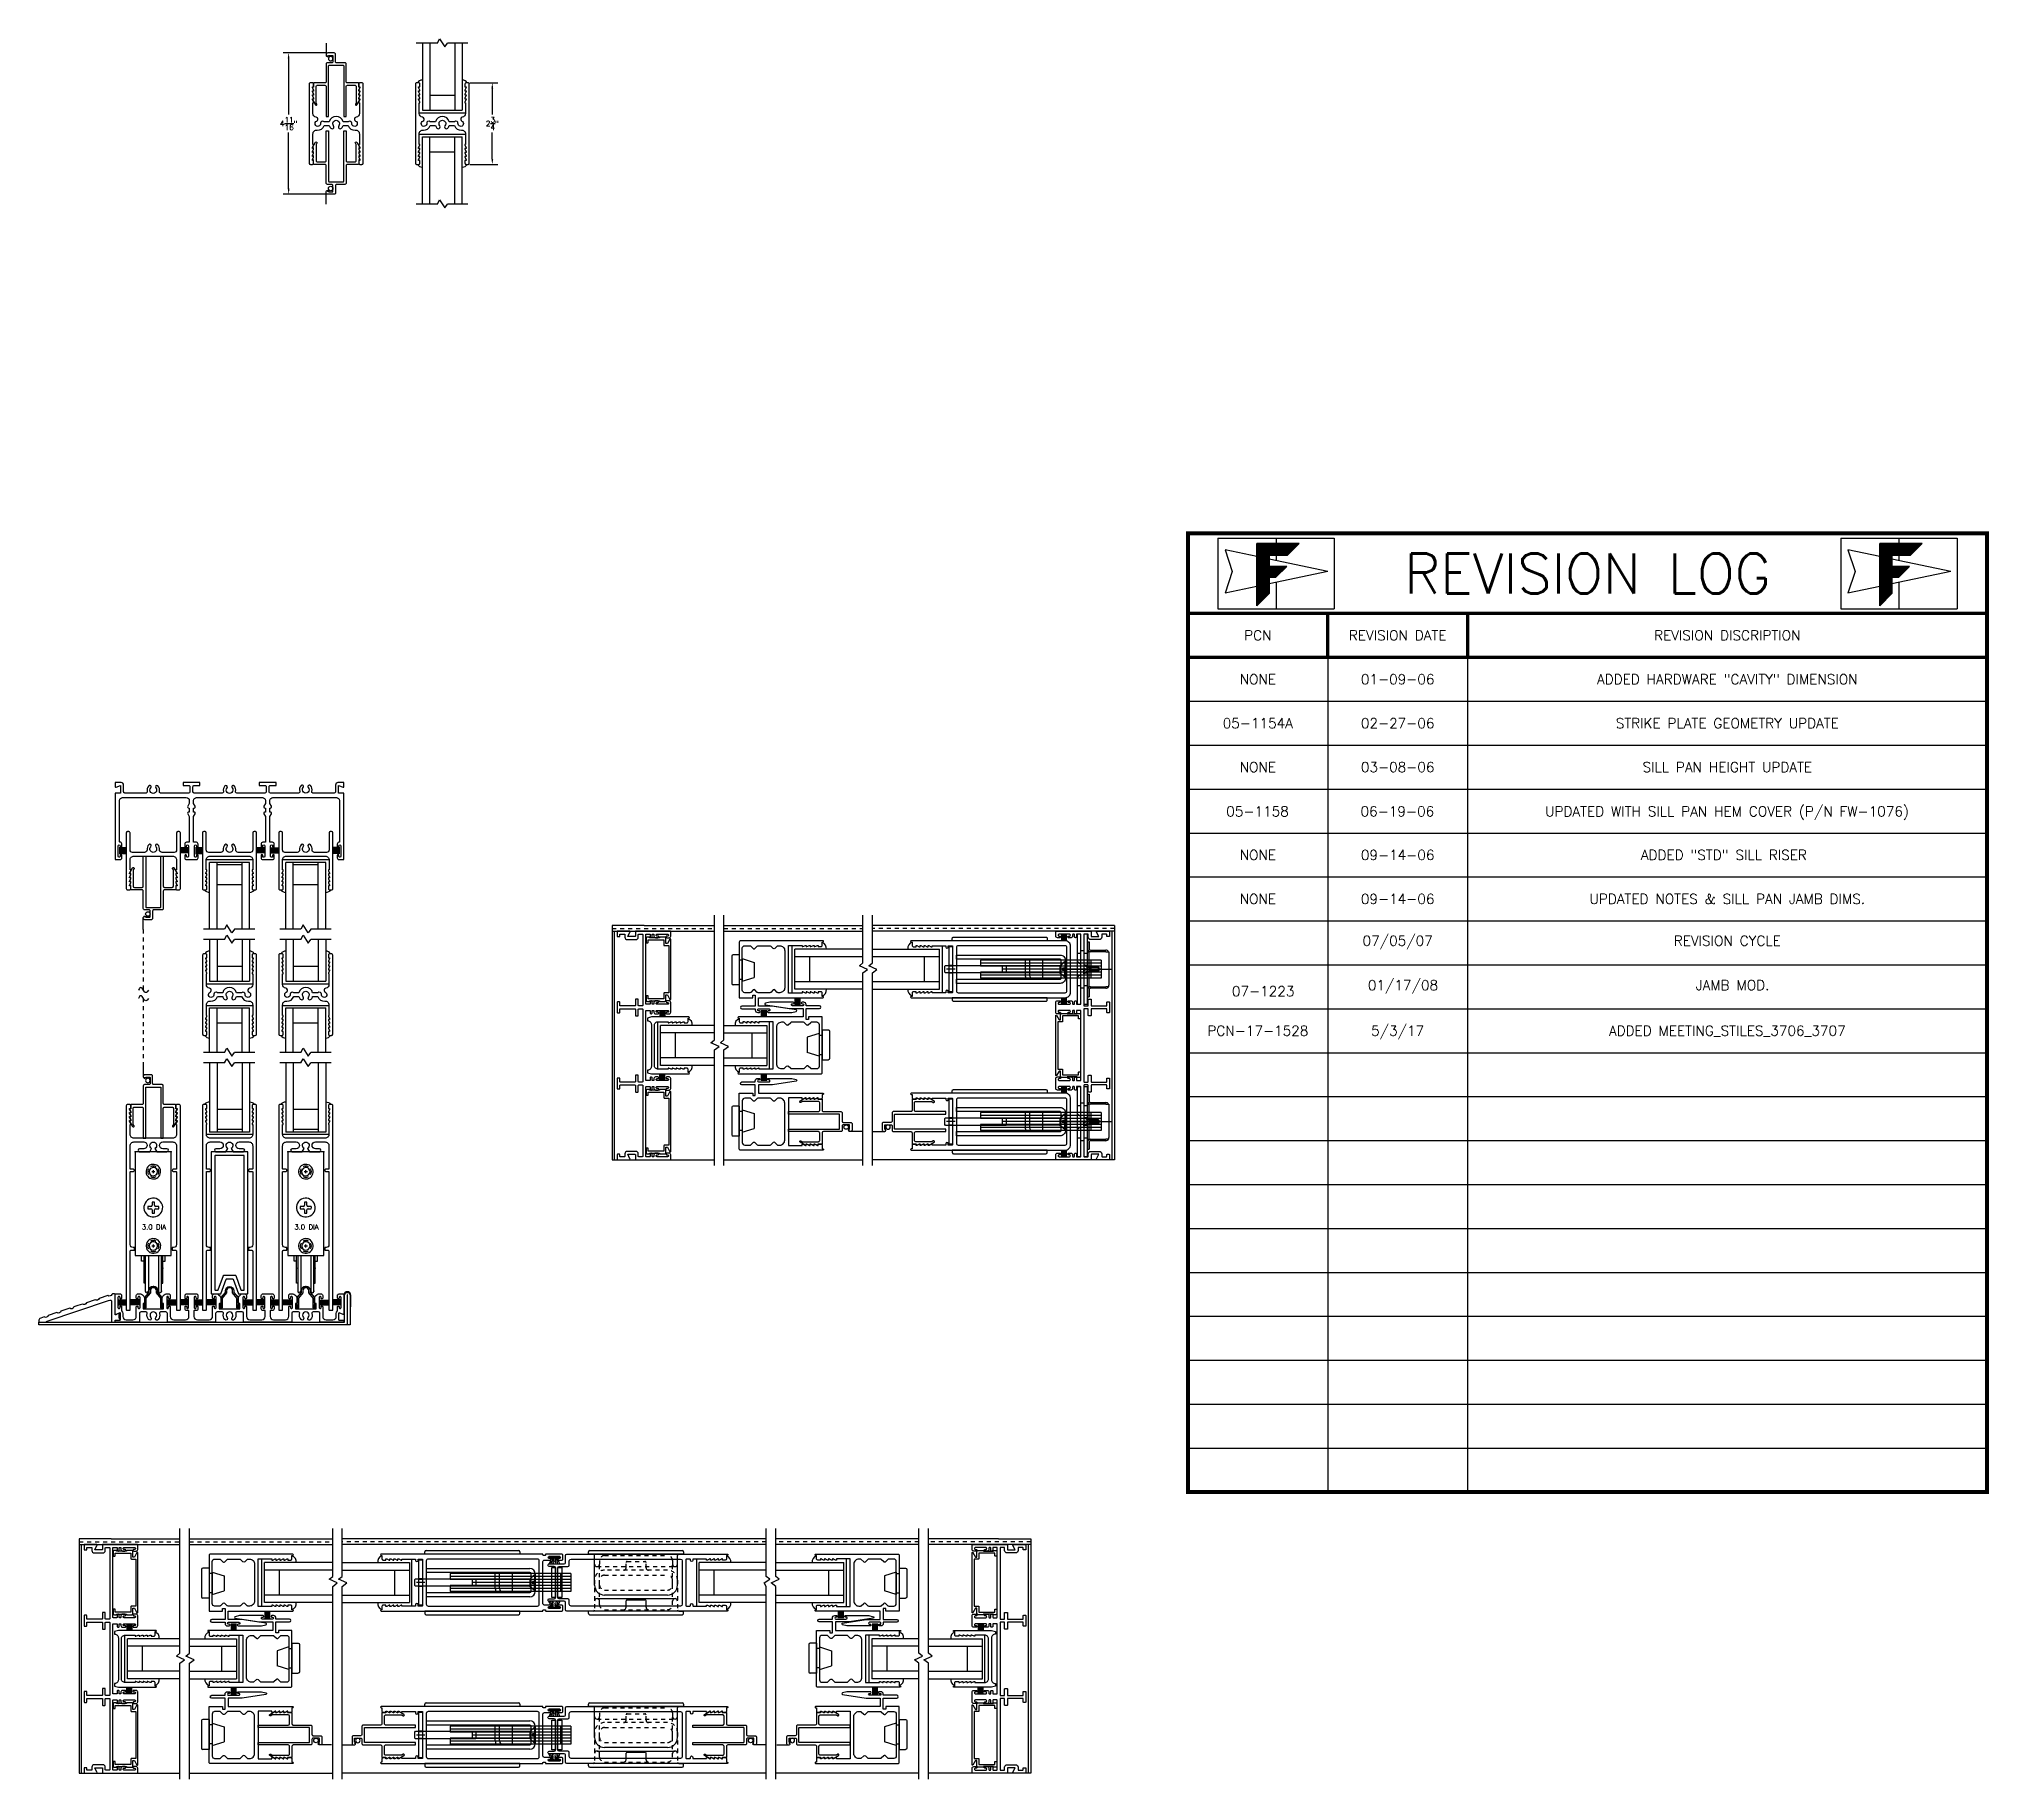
# Model space of a CAD drawing. Extents: x -56 to 119, y -34 to 74.
# Drawn here: x -1.44 to 47.37, y 30.69 to 74.26 of the extents above; entities that cross this region are included whole.
import ezdxf
from ezdxf.enums import TextEntityAlignment as Align

# ---------------------------------------------------------------- set-up
doc = ezdxf.new("R2010")
doc.units = 0
doc.header["$LTSCALE"] = 0.25
doc.header["$MEASUREMENT"] = 0
doc.linetypes.add('HIDDEN', pattern=[0.375, 0.25, -0.125])
doc.layers.get('0').update_dxf_attribs({"linetype": 'CONTINUOUS'})
doc.layers.get('DEFPOINTS').update_dxf_attribs({"color": 1, "linetype": 'CONTINUOUS'})
for name, color, linetype in [('DIM', 7, 'CONTINUOUS'), ('FRAME', 1, 'CONTINUOUS'), ('GLASS-VINYL', 7, 'CONTINUOUS'), ('GLAZING', 7, 'CONTINUOUS'), ('HEM COVER', 4, 'CONTINUOUS'), ('MISC', 7, 'CONTINUOUS'), ('REVISION LOG', 7, 'CONTINUOUS'), ('RISER', 7, 'CONTINUOUS'), ('SASH', 5, 'CONTINUOUS'), ('SEAL', 7, 'CONTINUOUS'), ('SILL-PAN', 7, 'CONTINUOUS'), ('VENT', 5, 'CONTINUOUS')]:
    doc.layers.add(name, color=color, linetype=linetype)
doc.styles.get("Standard").update_dxf_attribs({"font": 'simplex.shx'})
doc.dimstyles.new('THREE-QUARTER SCALE', dxfattribs={"dimscale": 0.75, "dimtxt": 0.18, "dimasz": 0.18, "dimexe": 0.18, "dimexo": 0.0625, "dimgap": 0.09, "dimtad": 0, "dimtih": 1, "dimtoh": 1, "dimdec": 4, "dimlfac": 1.333, "dimzin": 0, "dimdsep": 46, "dimlunit": 4, "dimtxsty": 'Standard', "dimcen": 0.09, "dimadec": 0, "dimazin": 0, "dimtfac": 1, "dimtdec": 4, "dimtofl": 0, "dimtmove": 0, "dimatfit": 3, "dimfxl": 0, "dimtolj": 1, "dimtzin": 0, "dimarcsym": 0})

msp = doc.modelspace()

# ---------------------------------------------------------------- texts
at = {"layer": 'REVISION LOG'}
for s, height, p in [('REVISION LOG', 1, (37.316774, 60.874641)), ('PCN', 0.25, (29.066774, 59.324641)), ('REVISION DATE', 0.25, (32.566774, 59.324641)), ('REVISION DISCRIPTION', 0.25, (40.816774, 59.324641)), ('NONE', 0.25, (29.066774, 58.224641)), ('01-09-06', 0.25, (32.566774, 58.224641)), ('ADDED HARDWARE "CAVITY" DIMENSION', 0.25, (40.816774, 58.224641)), ('05-1154A', 0.25, (29.066774, 57.124641)), ('02-27-06', 0.25, (32.566774, 57.124641)), ('STRIKE PLATE GEOMETRY UPDATE', 0.25, (40.816774, 57.124641)), ('NONE', 0.25, (29.066774, 56.024641)), ('03-08-06', 0.25, (32.566774, 56.024641)), ('SILL PAN HEIGHT UPDATE', 0.25, (40.816774, 56.024641)), ('05-1158', 0.25, (29.059494, 54.916037)), ('06-19-06', 0.25, (32.559494, 54.916037)), ('UPDATED WITH SILL PAN HEM COVER (P/N FW-1076)', 0.25, (40.809494, 54.916037)), ('NONE', 0.25, (29.066774, 53.824641)), ('09-14-06', 0.25, (32.566774, 53.824641)), ('ADDED "STD" SILL RISER ', 0.25, (40.816774, 53.824641)), ('NONE', 0.25, (29.066774, 52.724641)), ('09-14-06', 0.25, (32.566774, 52.724641)), ('UPDATED NOTES & SILL PAN JAMB DIMS.', 0.25, (40.816774, 52.724641)), ('07/05/07', 0.25, (32.566774, 51.676295)), ('REVISION CYCLE', 0.25, (40.816774, 51.676295)), ('07-1223', 0.25, (29.199659, 50.413744)), ('01/17/08', 0.25, (32.699659, 50.56391)), ('JAMB MOD.', 0.25, (40.949659, 50.565578)), ('PCN-17-1528', 0.25, (29.066774, 49.424641)), ('5/3/17', 0.25, (32.566774, 49.424641)), ('ADDED MEETING_STILES_3706_3707', 0.25, (40.816774, 49.424641))]:
    msp.add_text(s, height=height, dxfattribs=at).set_placement(p, align=Align.MIDDLE_CENTER)

# ---------------------------------------------------------------- blocks, each defined once
blk = doc.blocks.new('A$C0EA5420E')
at = {"color": 1}
blk.add_lwpolyline([(0.002, 0, -0.414214), (0, 0.002), (0, 0.011, -0.414214), (0.002, 0.014), (0.03, 0.014, 0.414214), (0.032, 0.016), (0.032, 0.056, 0.528549), (0.029, 0.059), (0.005, 0.049, -0.528549), (0, 0.053), (0, 0.076), (0, 0.175, -0.414214), (0.002, 0.178), (0.03, 0.178, -0.414214), (0.04, 0.168), (0.04, 0.152, -0.414214), (0.035, 0.147), (0.035, 0.147, -0.414214), (0.03, 0.152), (0.03, 0.156, 0.414214), (0.024, 0.162), (0.024, 0.162, 0.414214), (0.017, 0.156), (0.017, 0.093, 0.414214), (0.024, 0.087), (0.024, 0.087, 0.414214), (0.03, 0.093), (0.03, 0.097, -0.414214), (0.035, 0.102), (0.035, 0.102, -0.414214), (0.04, 0.097), (0.04, 0.071, -0.250492), (0.048, 0.056), (0.048, 0.037, 0.414214), (0.069, 0.015), (0.092, 0.015), (0.111, 0.015, 0.406851), (0.132, 0.038), (0.132, 0.084), (0.132, 0.097, -0.414214), (0.137, 0.102), (0.138, 0.102, -0.414214), (0.142, 0.097), (0.142, 0.093, 0.414214), (0.149, 0.087), (0.149, 0.087, 0.414214), (0.155, 0.093), (0.155, 0.156, 0.414214), (0.149, 0.162), (0.149, 0.162, 0.414214), (0.142, 0.156), (0.142, 0.152, -0.414214), (0.138, 0.147), (0.137, 0.147, -0.414214), (0.132, 0.152), (0.132, 0.168, -0.414214), (0.142, 0.178), (0.148, 0.178), (0.152, 0.178, -0.414214), (0.184, 0.146), (0.184, 0.12, -0.414214), (0.181, 0.118), (0.176, 0.118, 0.414214), (0.174, 0.115), (0.174, 0.086, 0.414214), (0.176, 0.084), (0.301, 0.084, 0.414214), (0.303, 0.086), (0.303, 0.115, 0.414214), (0.301, 0.118), (0.296, 0.118, -0.414214), (0.293, 0.12), (0.293, 0.146, -0.414214), (0.324, 0.178), (0.326, 0.178), (0.334, 0.178, -0.414214), (0.344, 0.168), (0.344, 0.152, -0.414214), (0.34, 0.147), (0.339, 0.147, -0.414214), (0.334, 0.152), (0.334, 0.156, 0.414214), (0.328, 0.162), (0.328, 0.162, 0.414214), (0.322, 0.156), (0.322, 0.093, 0.414214), (0.328, 0.087), (0.328, 0.087, 0.414214), (0.334, 0.093), (0.334, 0.097, -0.414214), (0.339, 0.102), (0.339, 0.102, -0.414214), (0.344, 0.097), (0.344, 0.084), (0.344, 0.037, 0.414214), (0.366, 0.015), (0.374, 0.015), (0.392, 0.015), (0.44, 0.015, 0.414214), (0.461, 0.037), (0.461, 0.046), (0.461, 0.071, 0.414214), (0.459, 0.074), (0.447, 0.074, -0.414214), (0.437, 0.084), (0.437, 0.097, -0.414214), (0.442, 0.102), (0.442, 0.102, -0.414214), (0.447, 0.097), (0.447, 0.093, 0.414214), (0.453, 0.087), (0.453, 0.087, 0.414214), (0.459, 0.093), (0.459, 0.156, 0.414214), (0.453, 0.162), (0.453, 0.162, 0.414214), (0.447, 0.156), (0.447, 0.152, -0.414214), (0.442, 0.147), (0.442, 0.147, -0.414214), (0.437, 0.152), (0.437, 0.168, -0.414214), (0.447, 0.178), (0.467, 0.178), (0.487, 0.178), (0.507, 0.178, -0.414214), (0.517, 0.168), (0.517, 0.152, -0.414214), (0.512, 0.147), (0.512, 0.147, -0.414214), (0.507, 0.152), (0.507, 0.156, 0.414214), (0.501, 0.162), (0.501, 0.162, 0.414214), (0.494, 0.156), (0.494, 0.093, 0.414214), (0.501, 0.087), (0.501, 0.087, 0.414214), (0.507, 0.093), (0.507, 0.097, -0.414214), (0.512, 0.102), (0.512, 0.102, -0.414214), (0.517, 0.097), (0.517, 0.084, -0.414214), (0.507, 0.074), (0.495, 0.074, 0.414214), (0.492, 0.071), (0.492, 0.046), (0.492, 0.037, 0.414214), (0.514, 0.015), (0.558, 0.015), (0.574, 0.015), (0.588, 0.015, 0.406851), (0.609, 0.038), (0.609, 0.084), (0.609, 0.097, -0.414214), (0.614, 0.102), (0.615, 0.102, -0.414214), (0.619, 0.097), (0.619, 0.093, 0.414214), (0.626, 0.087), (0.626, 0.087, 0.414214), (0.632, 0.093), (0.632, 0.156, 0.414214), (0.626, 0.162), (0.626, 0.162, 0.414214), (0.619, 0.156), (0.619, 0.152, -0.414214), (0.615, 0.147), (0.614, 0.147, -0.414214), (0.609, 0.152), (0.609, 0.168, -0.414214), (0.619, 0.178), (0.625, 0.178), (0.629, 0.178, -0.414214), (0.661, 0.146), (0.661, 0.12, -0.414214), (0.658, 0.118), (0.653, 0.118, 0.414214), (0.651, 0.115), (0.651, 0.086, 0.414214), (0.653, 0.084), (0.778, 0.084, 0.414214), (0.78, 0.086), (0.78, 0.115, 0.414214), (0.778, 0.118), (0.773, 0.118, -0.414214), (0.77, 0.12), (0.77, 0.146, -0.414214), (0.801, 0.178), (0.803, 0.178), (0.811, 0.178, -0.414214), (0.821, 0.168), (0.821, 0.152, -0.414214), (0.817, 0.147), (0.816, 0.147, -0.414214), (0.811, 0.152), (0.811, 0.156, 0.414214), (0.805, 0.162), (0.805, 0.162, 0.414214), (0.799, 0.156), (0.799, 0.093, 0.414214), (0.805, 0.087), (0.805, 0.087, 0.414214), (0.811, 0.093), (0.811, 0.097, -0.414214), (0.816, 0.102), (0.816, 0.102, -0.414214), (0.821, 0.097), (0.821, 0.084), (0.821, 0.037, 0.414214), (0.843, 0.015), (0.854, 0.015), (0.884, 0.015), (0.917, 0.015, 0.414214), (0.938, 0.037), (0.938, 0.046), (0.938, 0.071, 0.414214), (0.936, 0.074), (0.924, 0.074, -0.414214), (0.914, 0.084), (0.914, 0.097, -0.414214), (0.919, 0.102), (0.919, 0.102, -0.414214), (0.924, 0.097), (0.924, 0.093, 0.414214), (0.93, 0.087), (0.93, 0.087, 0.414214), (0.936, 0.093), (0.936, 0.156, 0.414214), (0.93, 0.162), (0.93, 0.162, 0.414214), (0.924, 0.156), (0.924, 0.152, -0.414214), (0.919, 0.147), (0.919, 0.147, -0.414214), (0.914, 0.152), (0.914, 0.168, -0.414214), (0.924, 0.178), (0.944, 0.178), (0.964, 0.178), (0.984, 0.178, -0.414214), (0.994, 0.168), (0.994, 0.152, -0.414214), (0.989, 0.147), (0.989, 0.147, -0.414214), (0.984, 0.152), (0.984, 0.156, 0.414214), (0.978, 0.162), (0.978, 0.162, 0.414214), (0.971, 0.156), (0.971, 0.093, 0.414214), (0.978, 0.087), (0.978, 0.087, 0.414214), (0.984, 0.093), (0.984, 0.097, -0.414214), (0.989, 0.102), (0.989, 0.102, -0.414214), (0.994, 0.097), (0.994, 0.084, -0.414214), (0.984, 0.074), (0.972, 0.074, 0.414214), (0.969, 0.071), (0.969, 0.046), (0.969, 0.037, 0.414214), (0.991, 0.015), (1.035, 0.015), (1.051, 0.015), (1.065, 0.015, 0.406851), (1.086, 0.038), (1.086, 0.084), (1.086, 0.097, -0.414214), (1.091, 0.102), (1.092, 0.102, -0.414214), (1.096, 0.097), (1.096, 0.093, 0.414214), (1.103, 0.087), (1.103, 0.087, 0.414214), (1.109, 0.093), (1.109, 0.156, 0.414214), (1.103, 0.162), (1.103, 0.162, 0.414214), (1.096, 0.156), (1.096, 0.152, -0.414214), (1.092, 0.147), (1.091, 0.147, -0.414214), (1.086, 0.152), (1.086, 0.168, -0.414214), (1.096, 0.178), (1.102, 0.178), (1.106, 0.178, -0.414214), (1.138, 0.146), (1.138, 0.12, -0.414214), (1.135, 0.118), (1.13, 0.118, 0.414214), (1.128, 0.115), (1.128, 0.086, 0.414214), (1.13, 0.084), (1.255, 0.084, 0.414214), (1.257, 0.086), (1.257, 0.115, 0.414214), (1.255, 0.118), (1.25, 0.118, -0.414214), (1.247, 0.12), (1.247, 0.146, -0.414214), (1.278, 0.178), (1.28, 0.178), (1.288, 0.178, -0.414214), (1.298, 0.168), (1.298, 0.152, -0.414214), (1.294, 0.147), (1.293, 0.147, -0.414214), (1.288, 0.152), (1.288, 0.156, 0.414214), (1.282, 0.162), (1.282, 0.162, 0.414214), (1.276, 0.156), (1.276, 0.093, 0.414214), (1.282, 0.087), (1.282, 0.087, 0.414214), (1.288, 0.093), (1.288, 0.097, -0.414214), (1.293, 0.102), (1.293, 0.102, -0.414214), (1.298, 0.097), (1.298, 0.084), (1.298, 0.037, 0.414214), (1.32, 0.015), (1.337, 0.015), (1.362, 0.015, 0.414214), (1.383, 0.037), (1.383, 0.056, -0.250492), (1.391, 0.071), (1.391, 0.097, -0.414214), (1.396, 0.102), (1.396, 0.102, -0.414214), (1.401, 0.097), (1.401, 0.093, 0.414214), (1.407, 0.087), (1.407, 0.087, 0.414214), (1.413, 0.093), (1.413, 0.156, 0.414214), (1.407, 0.162), (1.407, 0.162, 0.414214), (1.401, 0.156), (1.401, 0.152, -0.414214), (1.396, 0.147), (1.396, 0.147, -0.414214), (1.391, 0.152), (1.391, 0.168, -0.414214), (1.401, 0.178), (1.428, 0.178, -0.414214), (1.431, 0.175), (1.431, 0.076), (1.431, 0.053, -0.528549), (1.426, 0.049), (1.402, 0.059, 0.528549), (1.398, 0.056), (1.398, 0.016, 0.414214), (1.401, 0.014), (1.428, 0.014, -0.414214), (1.431, 0.011), (1.431, 0.002, -0.414214), (1.428, 0), (1.345, 0), (1.321, 0), (1.282, 0, -0.414214), (1.28, 0.002), (1.28, 0.057, 0.414214), (1.272, 0.065), (1.255, 0.065), (1.238, 0.065, 0.499657), (1.231, 0.055, -0.259642), (1.222, 0.017, -1), (1.208, 0.03, 2.247229), (1.177, 0.03, -1), (1.163, 0.017, -0.259642), (1.154, 0.055, 0.499657), (1.147, 0.065), (1.128, 0.065), (1.113, 0.065, 0.414214), (1.105, 0.057), (1.105, 0.005, -0.414214), (1.1, 0), (1.063, 0), (1.051, 0), (0.884, 0), (0.844, 0), (0.805, 0, -0.414214), (0.803, 0.002), (0.803, 0.057, 0.414214), (0.795, 0.065), (0.778, 0.065), (0.761, 0.065, 0.499657), (0.754, 0.055, -0.259642), (0.745, 0.017, -1), (0.731, 0.03, 2.247229), (0.7, 0.03, -1), (0.686, 0.017, -0.259642), (0.677, 0.055, 0.499657), (0.67, 0.065), (0.651, 0.065), (0.638, 0.065, 0.414214), (0.628, 0.055), (0.628, 0.005, -0.414214), (0.623, 0), (0.586, 0), (0.574, 0), (0.376, 0), (0.367, 0), (0.328, 0, -0.414214), (0.326, 0.002), (0.326, 0.055, 0.414214), (0.316, 0.065), (0.301, 0.065), (0.284, 0.065, 0.499657), (0.277, 0.055, -0.259642), (0.268, 0.017, -1), (0.254, 0.03, 2.247229), (0.223, 0.03, -1), (0.209, 0.017, -0.259642), (0.2, 0.055, 0.499657), (0.193, 0.065), (0.174, 0.065), (0.161, 0.065, 0.414214), (0.151, 0.055), (0.151, 0.005, -0.414214), (0.146, 0), (0.109, 0), (0.091, 0)], format="xyb", close=True, dxfattribs=at)
blk = doc.blocks.new('3 TRACK HEAD')
blk.add_lwpolyline([(2.033, -0.729), (2.033, -0.752, -1), (1.983, -0.752), (1.983, -0.491, -1), (2.033, -0.491), (2.033, -0.509, 1), (2.073, -0.509), (2.073, -0.452, 0.348676), (2.033, -0.398), (1.963, -0.398), (1.963, 0.245), (2.001, 0.31, 0.57735), (1.975, 0.356), (1.963, 0.356), (1.963, 0.455), (1.975, 0.455, 0.57735), (2.001, 0.5), (1.963, 0.566), (1.963, 0.646, -0.414214), (2.038, 0.721), (3.686, 0.721, -0.414214), (3.761, 0.646), (3.761, 0.566), (3.723, 0.5, 0.57735), (3.749, 0.455), (3.761, 0.455), (3.761, 0.356), (3.749, 0.356, 0.57735), (3.723, 0.31), (3.761, 0.245), (3.761, -0.388, -0.414214), (3.751, -0.398), (3.691, -0.398, 0.348676), (3.651, -0.452), (3.651, -0.509, 1), (3.691, -0.509), (3.691, -0.491, -1), (3.741, -0.491), (3.741, -0.752, -1), (3.691, -0.752), (3.691, -0.729, 1), (3.651, -0.729), (3.651, -0.791, 0.414214), (3.691, -0.832), (3.816, -0.832), (3.941, -0.832, 0.414214), (3.981, -0.791), (3.981, -0.729, 1), (3.941, -0.729), (3.941, -0.752, -1), (3.891, -0.752), (3.891, -0.491, -1), (3.941, -0.491), (3.941, -0.509, 1), (3.981, -0.509), (3.981, -0.452, 0.348676), (3.941, -0.398), (3.881, -0.398, -0.414214), (3.871, -0.388), (3.871, 0.245), (3.909, 0.31, 0.57735), (3.883, 0.356), (3.871, 0.356), (3.871, 0.455), (3.883, 0.455, 0.57735), (3.909, 0.5), (3.871, 0.566), (3.871, 0.646, -0.414214), (3.946, 0.721), (5.539, 0.721, -0.414214), (5.614, 0.646), (5.614, -0.398), (5.599, -0.398, 0.348676), (5.559, -0.452), (5.559, -0.509, 1), (5.599, -0.509), (5.599, -0.491, -1), (5.649, -0.491), (5.649, -0.752, -1), (5.599, -0.752), (5.599, -0.729, 1), (5.559, -0.729), (5.559, -0.791, 0.414214), (5.599, -0.832), (5.724, -0.832), (5.724, 0.831), (5.589, 0.831), (5.589, 1.019), (5.702, 0.975, 0.528549), (5.724, 0.99), (5.724, 1.094), (5.576, 1.094, 0.414214), (5.514, 1.032), (5.514, 0.862, -0.414214), (5.483, 0.831), (4.95, 0.831, -0.500624), (4.921, 0.871, 0.262076), (4.886, 1.021, 1), (4.832, 0.972, -2.265582), (4.708, 0.972, 1), (4.654, 1.021, 0.262076), (4.619, 0.871, -0.500624), (4.59, 0.831), (3.884, 0.831, -0.414214), (3.853, 0.862), (3.853, 0.988, -0.414214), (3.884, 1.019), (4.026, 1.019), (4.026, 1.094), (3.606, 1.094), (3.606, 1.019), (3.748, 1.019, -0.414214), (3.779, 0.988), (3.779, 0.862, -0.414214), (3.748, 0.831), (3.045, 0.831, -0.485225), (3.015, 0.87, 0.248879), (2.978, 1.012, 1), (2.924, 0.963, -2.265582), (2.8, 0.963, 1), (2.746, 1.012, 0.248879), (2.709, 0.87, -0.485225), (2.679, 0.831), (1.976, 0.831, -0.414214), (1.945, 0.862), (1.945, 0.988, -0.414214), (1.976, 1.019), (2.118, 1.019), (2.118, 1.094), (1.698, 1.094), (1.698, 1.019), (1.84, 1.019, -0.414214), (1.871, 0.988), (1.871, 0.862, -0.414214), (1.84, 0.831), (1.137, 0.831, -0.485225), (1.107, 0.87, 0.248879), (1.07, 1.012, 1), (1.016, 0.963, -2.265582), (0.892, 0.963, 1), (0.838, 1.012, 0.248879), (0.801, 0.87, -0.485225), (0.771, 0.831), (0.241, 0.831, -0.414214), (0.21, 0.862), (0.21, 1.032, 0.414214), (0.148, 1.094), (0, 1.094), (0, 0.99, 0.528549), (0.022, 0.975), (0.135, 1.019), (0.135, 0.831), (0, 0.831), (0, -0.832), (0.125, -0.832, 0.414214), (0.165, -0.791), (0.165, -0.729, 1), (0.125, -0.729), (0.125, -0.752, -1), (0.075, -0.752), (0.075, -0.491, -1), (0.125, -0.491), (0.125, -0.509, 1), (0.165, -0.509), (0.165, -0.438, 0.443866), (0.121, -0.398, -0.443866), (0.11, -0.388), (0.11, 0.646, -0.414214), (0.185, 0.721), (1.778, 0.721, -0.414214), (1.853, 0.646), (1.853, 0.566), (1.815, 0.5, 0.57735), (1.841, 0.455), (1.853, 0.455), (1.853, 0.356), (1.841, 0.356, 0.57735), (1.815, 0.31), (1.853, 0.245), (1.853, -0.398), (1.783, -0.398, 0.348676), (1.743, -0.452), (1.743, -0.509, 1), (1.783, -0.509), (1.783, -0.491, -1), (1.833, -0.491), (1.833, -0.752, -1), (1.783, -0.752), (1.783, -0.729, 1), (1.743, -0.729), (1.743, -0.791, 0.414214), (1.783, -0.832), (1.908, -0.832), (2.033, -0.832, 0.414214), (2.073, -0.791), (2.073, -0.729, 1)], format="xyb", close=True)
blk = doc.blocks.new('3004 STD TOP-RAIL')
at = {"color": 5}
blk.add_lwpolyline([(-0.116, 0.106), (-0.116, 0.106, 0.216769), (-0.156, -0.018, -0.448133), (-0.218, -0.087), (-0.521, -0.087, -0.414214), (-0.583, -0.025), (-0.583, 0.405, 0.414214), (-0.614, 0.436), (-0.646, 0.436, 0.414214), (-0.677, 0.405), (-0.677, -0.993, 0.414214), (-0.646, -1.024), (-0.596, -1.024, 0.414214), (-0.565, -0.993), (-0.565, -0.924), (-0.595, -0.924), (-0.595, -0.904), (-0.565, -0.844), (-0.565, -0.824), (-0.595, -0.824), (-0.595, -0.804), (-0.565, -0.744), (-0.565, -0.724), (-0.595, -0.724), (-0.595, -0.704), (-0.565, -0.644), (-0.565, -0.624), (-0.595, -0.624), (-0.595, -0.604), (-0.565, -0.544), (-0.565, -0.524), (-0.583, -0.524), (-0.583, -0.275, -0.414214), (-0.489, -0.181), (0, -0.181), (0.489, -0.181, -0.414214), (0.583, -0.275), (0.583, -0.524), (0.565, -0.524), (0.565, -0.544), (0.595, -0.604), (0.595, -0.624), (0.565, -0.624), (0.565, -0.644), (0.595, -0.704), (0.595, -0.724), (0.565, -0.724), (0.565, -0.744), (0.595, -0.804), (0.595, -0.824), (0.565, -0.824), (0.565, -0.844), (0.595, -0.904), (0.595, -0.924), (0.565, -0.924), (0.565, -0.993, 0.414214), (0.596, -1.024), (0.646, -1.024, 0.414214), (0.677, -0.993), (0.677, 0.405, 0.414214), (0.646, 0.436), (0.614, 0.436, 0.414214), (0.583, 0.405), (0.583, -0.025, -0.414214), (0.521, -0.087), (0.218, -0.087, -0.448133), (0.156, -0.018, 0.216769), (0.116, 0.106, 0.999998), (0.062, 0.057, -0.651692), (0, -0.084, -0.651692), (-0.062, 0.057, 0.999998), (-0.116, 0.106), (-0.116, 0.106)], format="xyb", dxfattribs=at)
blk = doc.blocks.new('A$C1D443341')
for p, q in [((0, 0.719), (0, 0.031)), ((0.188, 0.75), (0.031, 0.75)), ((0.188, 0.75), (0.188, 0)), ((0.264, 0.615), (0.188, 0.615)), ((0.264, 0.656), (0.562, 0.563)), ((0.264, 0.656), (0.264, 0.094)), ((0.562, 0.563), (0.562, 0.187)), ((0.188, 0), (0.031, 0)), ((0.264, 0.135), (0.188, 0.135)), ((0.264, 0.094), (0.562, 0.187))]:
    blk.add_line(p, q)
for centre, start, end in [((0.031, 0.719), 90, 180), ((0.031, 0.031), 180, 270)]:
    blk.add_arc(centre, 0.031, start, end)
blk = doc.blocks.new('A$C5239520B')
at = {"color": 1}
blk.add_lwpolyline([(0, 0.94), (0, 0.923, 0.414214), (0.01, 0.913), (0.025, 0.913, 0.414214), (0.03, 0.918), (0.03, 0.918, 0.414214), (0.025, 0.923), (0.02, 0.923, -0.414214), (0.014, 0.929), (0.014, 0.929, -0.414214), (0.02, 0.935), (0.085, 0.935, -0.414214), (0.091, 0.929), (0.091, 0.929, -0.414214), (0.085, 0.923), (0.08, 0.923, 0.414214), (0.075, 0.918), (0.075, 0.918, 0.414214), (0.08, 0.913), (0.095, 0.913, 0.414214), (0.105, 0.923), (0.105, 0.933, -0.414214), (0.108, 0.935), (0.114, 0.935, -0.414214), (0.116, 0.933), (0.116, 0.919, 0.414214), (0.123, 0.913), (0.123, 0.913, 0.414214), (0.129, 0.919), (0.129, 0.933, -0.414214), (0.131, 0.935), (0.154, 0.935, -0.414214), (0.156, 0.933), (0.156, 0.716), (0.156, 0.498, -0.414214), (0.154, 0.496), (0.131, 0.496, -0.414214), (0.129, 0.498), (0.129, 0.512, 0.414214), (0.123, 0.518), (0.123, 0.518, 0.414214), (0.116, 0.512), (0.116, 0.498, -0.414214), (0.114, 0.496), (0.108, 0.496, -0.414214), (0.105, 0.498), (0.105, 0.508, 0.414214), (0.095, 0.518), (0.08, 0.518, 0.414214), (0.075, 0.513), (0.075, 0.513, 0.414214), (0.08, 0.508), (0.085, 0.508, -0.414214), (0.091, 0.502), (0.091, 0.502, -0.414214), (0.085, 0.496), (0.02, 0.496, -0.414214), (0.014, 0.502), (0.014, 0.502, -0.414214), (0.02, 0.508), (0.025, 0.508, 0.414214), (0.03, 0.513, 0.414214), (0.025, 0.518), (0.01, 0.518, 0.414214), (0, 0.508), (0, 0.491), (0, 0.468), (0, 0.446, 0.414214), (0.01, 0.436), (0.025, 0.436, 0.414214), (0.03, 0.441), (0.03, 0.441, 0.414214), (0.025, 0.446), (0.02, 0.446, -0.414214), (0.014, 0.452), (0.014, 0.452, -0.414214), (0.02, 0.458), (0.085, 0.458, -0.414214), (0.091, 0.452), (0.091, 0.452, -0.414214), (0.085, 0.446), (0.08, 0.446, 0.414214), (0.075, 0.441), (0.075, 0.441, 0.414214), (0.08, 0.436), (0.095, 0.436, 0.414214), (0.105, 0.446), (0.105, 0.456, -0.414214), (0.108, 0.458), (0.114, 0.458, -0.414214), (0.116, 0.456), (0.116, 0.442, 0.414214), (0.123, 0.436), (0.123, 0.436, 0.414214), (0.129, 0.442), (0.129, 0.456, -0.414214), (0.131, 0.458), (0.154, 0.458, -0.414214), (0.156, 0.456), (0.156, 0.239), (0.156, 0.021, -0.414214), (0.154, 0.019), (0.131, 0.019, -0.414214), (0.129, 0.021), (0.129, 0.035, 0.414214), (0.123, 0.041), (0.123, 0.041, 0.414214), (0.116, 0.035), (0.116, 0.021, -0.414214), (0.114, 0.019), (0.108, 0.019, -0.414214), (0.105, 0.021), (0.105, 0.031, 0.414214), (0.095, 0.041), (0.08, 0.041, 0.414214), (0.075, 0.036), (0.075, 0.036, 0.414214), (0.08, 0.031), (0.085, 0.031, -0.414214), (0.091, 0.025), (0.091, 0.025, -0.414214), (0.085, 0.019), (0.02, 0.019, -0.414214), (0.014, 0.025), (0.014, 0.025, -0.414214), (0.02, 0.031), (0.025, 0.031, 0.414214), (0.03, 0.036, 0.414214), (0.025, 0.041), (0.01, 0.041, 0.414214), (0, 0.031), (0, 0.002, 0.414214), (0.002, 0), (0.219, 0, 0.414214), (0.221, 0.002), (0.221, 0.031, -0.414214), (0.224, 0.034), (0.268, 0.034), (0.255, 0.006, 0.546624), (0.259, 0), (0.333, 0, 0.414214), (0.336, 0.002), (0.336, 0.031, 0.414214), (0.333, 0.034), (0.321, 0.034, 0.414214), (0.319, 0.031), (0.319, 0.021, -0.414214), (0.316, 0.019), (0.29, 0.019, -0.414214), (0.287, 0.021), (0.287, 0.038, 0.414214), (0.272, 0.053), (0.218, 0.053, 0.414214), (0.203, 0.038), (0.203, 0.021, -0.414214), (0.2, 0.019), (0.178, 0.019, -0.414214), (0.175, 0.021), (0.175, 0.239), (0.175, 0.465, -0.414214), (0.178, 0.468), (0.2, 0.468, -0.414214), (0.203, 0.465), (0.203, 0.427, 0.414214), (0.205, 0.425), (0.219, 0.425, 0.414214), (0.221, 0.427), (0.221, 0.465, -0.414214), (0.224, 0.468), (0.306, 0.468), (0.316, 0.468, -0.414214), (0.319, 0.465), (0.319, 0.446, 0.414214), (0.321, 0.443), (0.333, 0.443, 0.414214), (0.336, 0.446), (0.336, 0.468), (0.336, 0.491), (0.336, 0.508, 0.414214), (0.333, 0.511), (0.321, 0.511, 0.414214), (0.319, 0.508), (0.319, 0.489, -0.414214), (0.316, 0.486), (0.303, 0.486), (0.224, 0.486, -0.414214), (0.221, 0.489), (0.221, 0.527, 0.414214), (0.219, 0.53), (0.205, 0.53, 0.414214), (0.203, 0.527), (0.203, 0.489, -0.414214), (0.2, 0.486), (0.178, 0.486, -0.414214), (0.175, 0.489), (0.175, 0.716), (0.175, 0.942, -0.414214), (0.178, 0.945), (0.188, 0.945), (0.2, 0.945, -0.414214), (0.203, 0.942), (0.203, 0.904, 0.414214), (0.205, 0.902), (0.219, 0.902, 0.414214), (0.221, 0.904), (0.221, 0.942, -0.414214), (0.224, 0.945), (0.303, 0.945), (0.316, 0.945, -0.414214), (0.319, 0.942), (0.319, 0.923, 0.414214), (0.321, 0.92), (0.333, 0.92, 0.414214), (0.336, 0.923), (0.336, 0.936), (0.336, 0.952), (0.336, 0.968), (0.336, 0.985, 0.414214), (0.333, 0.988), (0.321, 0.988, 0.414214), (0.319, 0.985), (0.319, 0.966, -0.414214), (0.316, 0.963), (0.303, 0.963), (0.224, 0.963, -0.414214), (0.221, 0.966), (0.221, 1.004, 0.414214), (0.219, 1.007), (0.205, 1.007, 0.414214), (0.203, 1.004), (0.203, 0.966, -0.414214), (0.2, 0.963), (0.178, 0.963, -0.414214), (0.175, 0.966), (0.175, 1.193), (0.175, 1.41, -0.414214), (0.178, 1.412), (0.2, 1.412, -0.414214), (0.203, 1.41), (0.203, 1.394, 0.414214), (0.218, 1.379), (0.272, 1.379, 0.414214), (0.287, 1.394), (0.287, 1.41, -0.414214), (0.29, 1.412), (0.316, 1.412, -0.414214), (0.319, 1.41), (0.319, 1.4, 0.414214), (0.321, 1.397), (0.333, 1.397, 0.414214), (0.336, 1.4), (0.336, 1.429, 0.414214), (0.333, 1.431), (0.259, 1.431, 0.546624), (0.255, 1.425), (0.268, 1.397), (0.224, 1.397, -0.414214), (0.221, 1.4), (0.221, 1.429, 0.414214), (0.219, 1.431), (0.002, 1.431, 0.414214), (0, 1.429), (0, 1.4, 0.414214), (0.01, 1.39), (0.025, 1.39, 0.414214), (0.03, 1.395), (0.03, 1.395, 0.414214), (0.025, 1.4), (0.02, 1.4, -0.414214), (0.014, 1.406), (0.014, 1.406, -0.414214), (0.02, 1.412), (0.085, 1.412, -0.414214), (0.091, 1.406), (0.091, 1.406, -0.414214), (0.085, 1.4), (0.08, 1.4, 0.414214), (0.075, 1.395), (0.075, 1.395, 0.414214), (0.08, 1.39), (0.095, 1.39, 0.414214), (0.105, 1.4), (0.105, 1.41, -0.414214), (0.108, 1.412), (0.114, 1.412, -0.414214), (0.116, 1.41), (0.116, 1.396, 0.414214), (0.123, 1.39), (0.123, 1.39, 0.414214), (0.129, 1.396), (0.129, 1.41, -0.414214), (0.131, 1.412), (0.154, 1.412, -0.414214), (0.156, 1.41), (0.156, 1.193), (0.156, 0.975, -0.414214), (0.154, 0.973), (0.131, 0.973, -0.414214), (0.129, 0.975), (0.129, 0.989, 0.414214), (0.123, 0.995), (0.123, 0.995, 0.414214), (0.116, 0.989), (0.116, 0.975, -0.414214), (0.114, 0.973), (0.108, 0.973, -0.414214), (0.105, 0.975), (0.105, 0.985, 0.414214), (0.095, 0.995), (0.08, 0.995, 0.414214), (0.075, 0.99), (0.075, 0.99, 0.414214), (0.08, 0.985), (0.085, 0.985, -0.414214), (0.091, 0.979), (0.091, 0.979, -0.414214), (0.085, 0.973), (0.02, 0.973, -0.414214), (0.014, 0.979), (0.014, 0.979, -0.414214), (0.02, 0.985), (0.025, 0.985, 0.414214), (0.03, 0.99, 0.414214), (0.025, 0.995), (0.01, 0.995, 0.414214), (0, 0.985), (0, 0.97)], format="xyb", close=True, dxfattribs=at)
blk = doc.blocks.new('A$C4B48609F')
at = {"xscale": -1, "rotation": 180}
blk.add_blockref('A$C5239520B', (0, 1.431), dxfattribs=at)
blk = doc.blocks.new('A$C47D80548')
at = {"layer": 'MISC', "xscale": 0.25, "yscale": 0.25, "zscale": 0.25}
blk.add_blockref('A$C1D443341', (0, 0), dxfattribs=at)
blk = doc.blocks.new('3006 STD POST-INTERLOCKER')
for points in [[(-2.074, -0.666), (-2.074, -0.58, -0.414214), (-2.043, -0.55), (-1.974, -0.55), (-1.974, -0.58), (-1.954, -0.58), (-1.894, -0.55), (-1.874, -0.55), (-1.874, -0.58), (-1.854, -0.58), (-1.794, -0.55), (-1.774, -0.55), (-1.774, -0.58), (-1.754, -0.58), (-1.694, -0.55), (-1.674, -0.55), (-1.674, -0.58), (-1.654, -0.58), (-1.594, -0.55), (-1.574, -0.55), (-1.574, -0.58), (-1.231, -0.58), (-1.231, 0.61), (-1.574, 0.61), (-1.574, 0.581), (-1.594, 0.581), (-1.654, 0.61), (-1.674, 0.61), (-1.674, 0.581), (-1.694, 0.581), (-1.754, 0.61), (-1.774, 0.61), (-1.774, 0.581), (-1.794, 0.581), (-1.854, 0.61), (-1.874, 0.61), (-1.874, 0.581), (-1.894, 0.581), (-1.954, 0.61), (-1.974, 0.61), (-1.974, 0.581), (-2.043, 0.581, -0.414214), (-2.074, 0.611), (-2.074, 0.696), (-2.094, 0.696, -0.999996), (-2.094, 0.728), (-0.031, 0.728, -0.414214), (0, 0.697), (0, -0.697), (-0.338, -0.697), (-0.338, -0.635), (-0.4, -0.635), (-0.4, -0.908), (-0.066, -0.908, -1), (-0.066, -0.979), (-0.4, -0.979), (-0.4, -1.006, -0.414214), (-0.462, -1.068), (-0.504, -1.068, -1), (-0.504, -1.028), (-0.484, -1.028, 0.999996), (-0.484, -0.979), (-0.744, -0.979, 1.000003), (-0.744, -1.028), (-0.724, -1.028, -0.999994), (-0.724, -1.068), (-1.312, -1.068), (-1.422, -1.039, -0.811415), (-1.42, -1), (-0.828, -0.908), (-0.478, -0.908), (-0.478, -0.697), (-2.094, -0.697, -0.999996), (-2.094, -0.666), (-2.074, -0.666)], [(-0.891, 0.535), (-0.96, 0.604), (-1.012, 0.604, 0.414214), (-1.137, 0.479), (-1.137, -0.447, 0.414214), (-1.012, -0.572), (-0.973, -0.572, 0.198912), (-0.951, -0.563), (-0.891, -0.504, -0.414214), (-0.847, -0.504), (-0.787, -0.563, 0.198912), (-0.765, -0.572), (-0.473, -0.572, 0.198912), (-0.451, -0.563), (-0.391, -0.504, -0.414214), (-0.347, -0.504), (-0.287, -0.563, 0.198912), (-0.265, -0.572), (-0.138, -0.572, 0.414214), (-0.076, -0.51), (-0.076, 0.542, 0.414214), (-0.138, 0.604), (-0.265, 0.604, 0.198912), (-0.287, 0.594), (-0.347, 0.535, -0.414214), (-0.391, 0.535), (-0.451, 0.594, 0.198912), (-0.473, 0.604), (-0.765, 0.604, 0.198912), (-0.787, 0.594), (-0.847, 0.535)]]:
    blk.add_lwpolyline(points, format="xyb")
blk.add_arc((-0.869, 0.557), 0.031, 225.0005, 315.0002)
blk = doc.blocks.new('3766 SCREEN ADAPTER')
blk.add_line((0.25, 1.836), (0.25, 1.544))
blk.add_lwpolyline([(0.21, 1.528), (0.18, 1.498), (0.18, 1.528), (0.09, 1.528, 0.414214), (0.08, 1.518), (0.08, 1.373, 0.414214), (0.11, 1.343), (0.22, 1.343, -0.414214), (0.25, 1.313), (0.25, 0.873, 0.414214), (0.28, 0.843), (0.555, 0.843, -0.414214), (0.565, 0.833), (0.565, 0.733), (0.59, 0.733), (0.59, 0.718), (0.565, 0.663), (0.565, 0.633), (0.59, 0.633), (0.59, 0.618), (0.565, 0.563), (0.565, 0.533), (0.59, 0.533), (0.59, 0.518), (0.565, 0.463), (0.565, 0.433), (0.59, 0.433), (0.59, 0.418), (0.517, 0.291, -1), (0.482, 0.311), (0.502, 0.345, 0.131652), (0.503, 0.35), (0.503, 0.75, 0.414214), (0.472, 0.781), (0.28, 0.781, 0.414214), (0.25, 0.751), (0.25, 0), (0.188, 0), (0.188, 1.271, 0.414214), (0.178, 1.281), (-0.178, 1.281, 0.414214), (-0.188, 1.271), (-0.188, 0), (-0.25, 0), (-0.25, 0.751, 0.414214), (-0.28, 0.781), (-0.472, 0.781, 0.414214), (-0.503, 0.75), (-0.503, 0.35, 0.131652), (-0.502, 0.345), (-0.482, 0.311, -1), (-0.517, 0.291), (-0.59, 0.418), (-0.59, 0.433), (-0.565, 0.433), (-0.565, 0.463), (-0.59, 0.518), (-0.59, 0.533), (-0.565, 0.533), (-0.565, 0.563), (-0.59, 0.618), (-0.59, 0.633), (-0.565, 0.633), (-0.565, 0.663), (-0.59, 0.718), (-0.59, 0.733), (-0.565, 0.733), (-0.565, 0.833, -0.414214), (-0.555, 0.843), (-0.28, 0.843, 0.414214), (-0.25, 0.873), (-0.25, 1.313, -0.414214), (-0.22, 1.343), (-0.012, 1.343, 0.414214), (0.018, 1.373), (0.018, 1.56, -0.414214), (0.048, 1.59), (0.21, 1.59, -0.414214), (0.25, 1.55), (0.25, 1.538, -0.414214), (0.21, 1.498)], format="xyb", close=True)
blk.add_circle((0.136, 1.446), 0.0563)
blk = doc.blocks.new('FW1020 STD SILL')
blk.add_lwpolyline([(0.075, 0.457, 1), (-0.075, 0.457), (-0.075, 0.402), (-0.184, 0.272), (-0.184, 0.03, -1), (-0.244, 0.03), (-0.244, 0.109), (-0.214, 0.109), (-0.214, 0.027), (-0.214, 0.283), (-0.105, 0.413), (-0.105, 0.457, -1), (0.105, 0.457), (0.105, 0.413), (0.214, 0.283), (0.214, 0.027), (0.214, 0.109), (0.244, 0.109), (0.244, 0.03, -1), (0.184, 0.03), (0.184, 0.272), (0.075, 0.402)], format="xyb", close=True)
blk = doc.blocks.new('3710 Jamb Filler')
blk.add_lwpolyline([(-0.12, 0.774, 0.414214), (-0.15, 0.804), (-0.27, 0.804, 0.414214), (-0.28, 0.794), (-0.28, 0.789), (-0.53, 0.789), (-0.53, 0.794, 0.414214), (-0.54, 0.804), (-0.585, 0.804, 0.414214), (-0.615, 0.774), (-0.615, 0.674, 0.414214), (-0.605, 0.664), (-0.575, 0.664, 0.414214), (-0.565, 0.674), (-0.565, 0.739), (-0.17, 0.739), (-0.17, 0.601, 0.414214), (-0.16, 0.591), (-0.05, 0.591), (-0.05, -0.591), (-0.16, -0.591, 0.414214), (-0.17, -0.601), (-0.17, -0.739), (-0.565, -0.739), (-0.565, -0.674, 0.414214), (-0.575, -0.664), (-0.605, -0.664, 0.414214), (-0.615, -0.674), (-0.615, -0.774, 0.414214), (-0.585, -0.804), (-0.54, -0.804, 0.414214), (-0.53, -0.794), (-0.53, -0.789), (-0.28, -0.789), (-0.28, -0.794, 0.414214), (-0.27, -0.804), (-0.15, -0.804, 0.414214), (-0.12, -0.774), (-0.12, -0.641), (-0.084, -0.641), (-0.019, -0.754, 0.767327), (0, -0.749), (0, 0.749, 0.767327), (-0.019, 0.754), (-0.084, 0.641), (-0.12, 0.641)], format="xyb", close=True)
blk = doc.blocks.new('OO MUNTIN BAR')
at = {"color": 5}
blk.add_lwpolyline([(0.541, 0.565), (0.601, 0.595), (0.621, 0.595), (0.621, 0.565), (0.641, 0.565), (0.701, 0.595), (0.721, 0.595), (0.721, 0.565), (0.741, 0.565), (0.801, 0.595), (0.821, 0.595), (0.821, 0.565), (0.841, 0.565), (0.901, 0.595), (0.921, 0.595), (0.921, 0.565), (0.991, 0.565, 0.414214), (1.021, 0.595), (1.021, 0.643, 0.414214), (0.99, 0.674), (-0.99, 0.674, 0.414214), (-1.021, 0.643), (-1.021, 0.595, 0.414214), (-0.991, 0.565), (-0.921, 0.565), (-0.921, 0.595), (-0.901, 0.595), (-0.841, 0.565), (-0.821, 0.565), (-0.821, 0.595), (-0.801, 0.595), (-0.741, 0.565), (-0.721, 0.565), (-0.721, 0.595), (-0.701, 0.595), (-0.641, 0.565), (-0.621, 0.565), (-0.621, 0.595), (-0.601, 0.595), (-0.541, 0.565), (-0.521, 0.565), (-0.521, 0.58), (-0.256, 0.58, -0.445388), (-0.162, 0.476, 0.360376), (-0.047, 0.303), (-0.047, 0.172, 0.106406), (-0.113, 0.137, 0.522758), (-0.107, 0.062), (-0.105, 0.061, 0.311835), (-0.053, 0.065, -0.632646), (0.084, 0, -0.632646), (-0.053, -0.065, 0.311835), (-0.105, -0.061), (-0.107, -0.062, 0.522758), (-0.113, -0.137, 0.106406), (-0.047, -0.172), (-0.047, -0.303, 0.360376), (-0.162, -0.476, -0.445388), (-0.256, -0.58), (-0.521, -0.58), (-0.521, -0.565), (-0.541, -0.565), (-0.601, -0.595), (-0.621, -0.595), (-0.621, -0.565), (-0.641, -0.565), (-0.701, -0.595), (-0.721, -0.595), (-0.721, -0.565), (-0.741, -0.565), (-0.801, -0.595), (-0.821, -0.595), (-0.821, -0.565), (-0.841, -0.565), (-0.901, -0.595), (-0.921, -0.595), (-0.921, -0.565), (-0.991, -0.565, 0.414214), (-1.021, -0.595), (-1.021, -0.643, 0.414214), (-0.99, -0.674), (0.99, -0.674, 0.414214), (1.021, -0.643), (1.021, -0.595, 0.414214), (0.991, -0.565), (0.921, -0.565), (0.921, -0.595), (0.901, -0.595), (0.841, -0.565), (0.821, -0.565), (0.821, -0.595), (0.801, -0.595), (0.741, -0.565), (0.721, -0.565), (0.721, -0.595), (0.701, -0.595), (0.641, -0.565), (0.621, -0.565), (0.621, -0.595), (0.601, -0.595), (0.541, -0.565), (0.521, -0.565), (0.521, -0.58), (0.256, -0.58, -0.37488), (0.162, -0.499, 0.37488), (0.117, -0.459), (0.105, -0.459, 0.298217), (0.063, -0.487, -1.980601), (0.008, -0.39, 0.298217), (0.053, -0.368), (0.056, -0.361, 0.354774), (0.047, -0.303), (0.047, -0.172, 0.337945), (0.178, 0, 0.337945), (0.047, 0.172), (0.047, 0.303, 0.354774), (0.056, 0.361), (0.053, 0.368, 0.298217), (0.008, 0.39, -1.980601), (0.063, 0.487, 0.298217), (0.105, 0.459), (0.117, 0.459, 0.37488), (0.162, 0.499, -0.37488), (0.256, 0.58), (0.521, 0.58), (0.521, 0.565)], format="xyb", close=True, dxfattribs=at)
blk = doc.blocks.new('3027 MAMMOTH B-RAIL')
at = {"color": 0}
blk.add_lwpolyline([(0.475, -0.624, 0.414214), (0.506, -0.655), (0.57, -0.655, -0.414214), (0.58, -0.665), (0.58, -2.484, -0.414214), (0.508, -2.556), (0.475, -2.556), (0.475, -2.618), (0.549, -2.618, -0.414214), (0.58, -2.649), (0.58, -4.116, 0.414214), (0.59, -4.126), (0.667, -4.126, 0.414214), (0.677, -4.116), (0.677, 0.993, 0.414214), (0.646, 1.024), (0.596, 1.024, 0.414214), (0.565, 0.993), (0.565, 0.924), (0.595, 0.924), (0.595, 0.904), (0.565, 0.844), (0.565, 0.824), (0.595, 0.824), (0.595, 0.804), (0.565, 0.744), (0.565, 0.724), (0.595, 0.724), (0.595, 0.704), (0.565, 0.644), (0.565, 0.624), (0.595, 0.624), (0.595, 0.604), (0.565, 0.544), (0.565, 0.524), (0.58, 0.524), (0.58, 0.275, -0.414214), (0.486, 0.181), (-0.486, 0.181, -0.414214), (-0.58, 0.275), (-0.58, 0.524), (-0.565, 0.524), (-0.565, 0.544), (-0.595, 0.604), (-0.595, 0.624), (-0.565, 0.624), (-0.565, 0.644), (-0.595, 0.704), (-0.595, 0.724), (-0.565, 0.724), (-0.565, 0.744), (-0.595, 0.804), (-0.595, 0.824), (-0.565, 0.824), (-0.565, 0.844), (-0.595, 0.904), (-0.595, 0.924), (-0.565, 0.924), (-0.565, 0.993, 0.414214), (-0.596, 1.024), (-0.646, 1.024, 0.414214), (-0.677, 0.993), (-0.677, -4.116, 0.414214), (-0.667, -4.126), (-0.59, -4.126, 0.414214), (-0.58, -4.116), (-0.58, -2.649, -0.414214), (-0.549, -2.618), (-0.475, -2.618), (-0.475, -2.556), (-0.508, -2.556, -0.414214), (-0.58, -2.484), (-0.58, -0.665, -0.414214), (-0.57, -0.655), (-0.506, -0.655, 0.414214), (-0.475, -0.624, 0.414214), (-0.506, -0.593), (-0.57, -0.593, -0.414214), (-0.58, -0.583), (-0.58, -0.007, -0.414214), (-0.486, 0.087), (-0.241, 0.087, -1), (-0.241, -0.081), (-0.343, -0.081, 1), (-0.343, -0.156), (-0.09, -0.156), (-0.042, -0.073, -3.732051), (0.042, -0.073), (0.09, -0.156), (0.342, -0.156, 1), (0.342, -0.081), (0.241, -0.081, -1), (0.241, 0.087), (0.486, 0.087, -0.414214), (0.58, -0.007), (0.58, -0.583, -0.414214), (0.57, -0.593), (0.506, -0.593, 0.414214)], format="xyb", close=True, dxfattribs=at)
blk = doc.blocks.new('Roller Assy 3p0 Dia - Side(EX)')
at = {"color": 7}
for p, q in [((-0.45, 0), (-0.45, -2.6)), ((0.45, 0), (-0.45, 0)), ((0.45, -2.6), (0.45, 0)), ((-0.06, -1.37), (-0.137, -1.37)), ((-0.137, -1.43), (-0.06, -1.43)), ((-0.03, -1.263), (-0.03, -1.34)), ((-0.03, -1.46), (-0.03, -1.537)), ((0.03, -1.34), (0.03, -1.263)), ((0.03, -1.537), (0.03, -1.46)), ((0.137, -1.37), (0.06, -1.37)), ((0.06, -1.43), (0.137, -1.43)), ((-0.45, -2.6), (0.45, -2.6)), ((-0.293, -2.74), (-0.293, -2.6)), ((-0.231, -2.74), (-0.293, -2.74)), ((0.235, -2.74), (0.297, -2.74)), ((0.297, -2.74), (0.297, -2.6))]:
    blk.add_line(p, q, dxfattribs=at)
at = {"linetype": 'Continuous'}
for p, q in [((0.001, -0.54), (0.001, -0.46)), ((-0.039, -0.5), (0.041, -0.5)), ((-0.038, -2.36), (0.042, -2.36)), ((0.002, -2.4), (0.002, -2.32))]:
    blk.add_line(p, q, dxfattribs=at)
for p, q in [((-0.233, -3.294), (-0.233, -2.6)), ((-0.202, -2.6), (-0.202, -3.492)), ((-0.124, -2.6), (-0.124, -3.494)), ((0.126, -2.6), (0.126, -3.494)), ((0.204, -3.492), (0.204, -2.6)), ((0.235, -3.294), (0.235, -2.6)), ((-0.202, -3.294), (-0.233, -3.294)), ((0.204, -3.294), (0.235, -3.294))]:
    blk.add_line(p, q)
at = {"color": 7}
for centre, radius, start, end in [((0.001, -0.5), 0.183, 106.169, 106.1378), ((0.001, -0.5), 0.105, 131.0231, 130.9828), ((0, -1.4), 0.235, 117.4668, 117.4309), ((0, -1.4), 0.14, 167.6505, 192.3495), ((-0.06, -1.34), 0.03, 270, 0), ((-0.06, -1.46), 0.03, 0, 90), ((0, -1.4), 0.14, 77.6505, 102.3495), ((0.06, -1.34), 0.03, 180, 270), ((0.06, -1.46), 0.03, 90, 180), ((0, -1.4), 0.14, 347.6505, 12.3495), ((0, -1.4), 0.14, 257.6505, 282.3495), ((0.002, -2.36), 0.183, 106.169, 106.1378), ((0.002, -2.36), 0.105, 131.0231, 130.9828)]:
    blk.add_arc(centre, radius, start, end, dxfattribs=at)
at = {"color": 7, "linetype": 'Continuous'}
for centre, start, end in [((0.001, -0.5), 150, 210), ((0.001, -0.5), 60, 120), ((0.001, -0.5), 330, 30), ((0.001, -0.5), 240, 300), ((0.002, -2.36), 150, 210), ((0.002, -2.36), 60, 120), ((0.002, -2.36), 330, 30), ((0.002, -2.36), 240, 300)]:
    blk.add_arc(centre, 0.14, start, end, dxfattribs=at)
for centre, radius, start, end in [((0.001, -3.5), 0.125, 2.8293, 177.1707), ((-0.163, -3.492), 0.0391, 180, 357.1707), ((0.165, -3.492), 0.0391, 182.8293, 0)]:
    blk.add_arc(centre, radius, start, end)
at = {"color": 7, "linetype": 'ByBlock'}
for p in [(-0.45, 0), (0.45, 0), (0.001, -0.38), (0.002, -2.24)]:
    blk.add_point(p, dxfattribs=at)
at = {"color": 0, "linetype": 'ByBlock'}
for p in [(-0.45, 0), (-0.45, 0), (0.45, 0), (0.45, 0), (-0.233, -2.915), (0.235, -2.915), (0.001, -3.375), (-0.124, -3.494), (0.204, -3.492)]:
    blk.add_point(p, dxfattribs=at)
blk.add_text('3.0 DIA', height=0.125).set_placement((0.017, -1.949), align=Align.CENTER)
blk = doc.blocks.new('3762 Mammoth Setting Block')
for points in [[(0.079, -3.187, -0.315299), (0.088, -3.194), (0.22, -3.555, 0.315299), (0.229, -3.562), (0.45, -3.562, 0.414214), (0.46, -3.552), (0.46, -0.01, 0.414214), (0.45, 0), (-0.45, 0, 0.414214), (-0.46, -0.01), (-0.46, -3.552, 0.414214), (-0.45, -3.562), (-0.229, -3.562, 0.315299), (-0.22, -3.555), (-0.088, -3.194, -0.315299), (-0.079, -3.187)], [(0.144, -3.093, -0.315299), (0.154, -3.1), (0.285, -3.461, 0.315299), (0.295, -3.468), (0.356, -3.468, 0.414214), (0.366, -3.458), (0.366, -0.104, 0.414214), (0.356, -0.094), (-0.356, -0.094, 0.414214), (-0.366, -0.104), (-0.366, -3.458, 0.414214), (-0.356, -3.468), (-0.295, -3.468, 0.315299), (-0.285, -3.461), (-0.154, -3.1, -0.315299), (-0.144, -3.093)]]:
    blk.add_lwpolyline(points, format="xyb", close=True)
blk = doc.blocks.new('*X16')
at = {"color": 0}
for p, q in [((7.233, 10.235), (7.463, 10.465)), ((7.233, 10.245), (7.452, 10.465)), ((7.233, 10.256), (7.442, 10.465)), ((7.233, 10.266), (7.431, 10.465)), ((7.233, 10.277), (7.42, 10.465)), ((7.233, 10.288), (7.41, 10.465)), ((7.233, 10.298), (7.399, 10.465)), ((7.233, 10.309), (7.389, 10.465)), ((7.233, 10.319), (7.378, 10.465)), ((7.233, 10.33), (7.367, 10.465)), ((7.233, 10.341), (7.357, 10.465)), ((7.233, 10.351), (7.346, 10.465)), ((7.233, 10.362), (7.336, 10.465)), ((7.233, 10.372), (7.325, 10.465)), ((7.233, 10.383), (7.314, 10.465)), ((7.233, 10.394), (7.304, 10.465)), ((7.233, 10.404), (7.293, 10.465)), ((7.233, 10.415), (7.283, 10.465)), ((7.233, 10.426), (7.272, 10.465)), ((7.233, 10.436), (7.261, 10.465)), ((7.233, 10.447), (7.251, 10.465)), ((7.233, 10.457), (7.24, 10.465)), ((7.355, 10.337), (7.233, 10.459)), ((7.355, 10.326), (7.233, 10.448)), ((7.355, 10.316), (7.233, 10.438)), ((7.355, 10.305), (7.233, 10.427)), ((7.355, 10.295), (7.233, 10.416)), ((7.355, 10.284), (7.233, 10.406)), ((7.355, 10.273), (7.233, 10.395)), ((7.355, 10.263), (7.233, 10.385)), ((7.355, 10.252), (7.233, 10.374)), ((7.355, 10.241), (7.233, 10.363)), ((7.44, 10.145), (7.233, 10.353)), ((7.355, 10.348), (7.238, 10.465)), ((7.365, 10.348), (7.249, 10.465)), ((7.375, 10.348), (7.259, 10.465)), ((7.386, 10.348), (7.27, 10.465)), ((7.396, 10.348), (7.28, 10.465)), ((7.407, 10.348), (7.291, 10.465)), ((7.418, 10.348), (7.302, 10.465)), ((7.428, 10.348), (7.312, 10.465)), ((7.439, 10.348), (7.323, 10.465)), ((7.449, 10.348), (7.333, 10.465)), ((7.46, 10.348), (7.344, 10.465)), ((7.471, 10.348), (7.355, 10.465)), ((7.357, 10.348), (7.473, 10.465)), ((7.481, 10.348), (7.365, 10.465)), ((7.368, 10.348), (7.484, 10.465)), ((7.492, 10.348), (7.376, 10.465)), ((7.379, 10.348), (7.495, 10.465)), ((7.503, 10.348), (7.386, 10.465)), ((7.389, 10.348), (7.505, 10.465)), ((7.513, 10.348), (7.397, 10.465)), ((7.4, 10.348), (7.516, 10.465)), ((7.524, 10.348), (7.408, 10.465)), ((7.41, 10.348), (7.526, 10.465)), ((7.534, 10.348), (7.418, 10.465)), ((7.421, 10.348), (7.537, 10.465)), ((7.542, 10.351), (7.429, 10.465)), ((7.432, 10.348), (7.548, 10.465)), ((7.548, 10.356), (7.439, 10.465)), ((7.442, 10.348), (7.558, 10.465)), ((7.553, 10.362), (7.45, 10.465)), ((7.453, 10.348), (7.569, 10.465)), ((7.558, 10.367), (7.461, 10.465)), ((7.463, 10.348), (7.58, 10.465)), ((7.563, 10.372), (7.471, 10.465)), ((7.474, 10.348), (7.59, 10.465)), ((7.569, 10.378), (7.482, 10.465)), ((7.485, 10.348), (7.601, 10.465)), ((7.574, 10.383), (7.492, 10.465)), ((7.495, 10.348), (7.611, 10.465)), ((7.579, 10.388), (7.503, 10.465)), ((7.506, 10.348), (7.622, 10.465)), ((7.585, 10.394), (7.514, 10.465)), ((7.516, 10.348), (7.633, 10.465)), ((7.59, 10.399), (7.524, 10.465)), ((7.527, 10.348), (7.643, 10.465)), ((7.595, 10.404), (7.535, 10.465)), ((7.538, 10.348), (7.654, 10.465)), ((7.601, 10.409), (7.546, 10.465)), ((7.606, 10.415), (7.556, 10.465)), ((7.611, 10.42), (7.567, 10.465)), ((7.616, 10.425), (7.577, 10.465)), ((7.622, 10.431), (7.588, 10.465)), ((7.627, 10.436), (7.599, 10.465)), ((7.632, 10.441), (7.609, 10.465)), ((7.638, 10.447), (7.62, 10.465)), ((7.643, 10.452), (7.63, 10.465)), ((7.648, 10.457), (7.641, 10.465)), ((7.654, 10.462), (7.652, 10.465)), ((7.233, 10.224), (7.355, 10.346)), ((7.435, 10.14), (7.233, 10.342)), ((7.233, 10.213), (7.355, 10.335)), ((7.43, 10.135), (7.233, 10.332)), ((7.233, 10.203), (7.355, 10.325)), ((7.424, 10.129), (7.233, 10.321)), ((7.233, 10.192), (7.355, 10.314)), ((7.416, 10.127), (7.233, 10.31)), ((7.233, 10.182), (7.355, 10.304)), ((7.405, 10.127), (7.233, 10.3)), ((7.233, 10.171), (7.355, 10.293)), ((7.395, 10.127), (7.233, 10.289)), ((7.233, 10.16), (7.355, 10.282)), ((7.384, 10.127), (7.233, 10.279)), ((7.233, 10.15), (7.355, 10.272)), ((7.373, 10.127), (7.233, 10.268)), ((7.233, 10.139), (7.355, 10.261)), ((7.363, 10.127), (7.233, 10.257)), ((7.233, 10.129), (7.355, 10.25)), ((7.355, 10.125), (7.233, 10.247)), ((7.233, 10.118), (7.355, 10.24)), ((7.233, 10.012), (7.457, 10.236)), ((7.233, 10.022), (7.446, 10.236)), ((7.233, 10.033), (7.436, 10.236)), ((7.233, 10.044), (7.425, 10.236)), ((7.233, 10.054), (7.415, 10.236)), ((7.233, 10.065), (7.404, 10.236)), ((7.233, 10.076), (7.393, 10.236)), ((7.233, 10.086), (7.383, 10.236)), ((7.233, 10.097), (7.372, 10.236)), ((7.233, 10.107), (7.362, 10.236)), ((7.355, 10.114), (7.233, 10.236)), ((7.355, 10.104), (7.233, 10.226)), ((7.355, 10.093), (7.233, 10.215)), ((7.355, 10.082), (7.233, 10.204)), ((7.355, 10.072), (7.233, 10.194)), ((7.355, 10.061), (7.233, 10.183)), ((7.355, 10.051), (7.233, 10.172)), ((7.355, 10.04), (7.233, 10.162)), ((7.359, 10.127), (7.468, 10.236)), ((7.446, 10.151), (7.36, 10.236)), ((7.37, 10.127), (7.478, 10.236)), ((7.451, 10.156), (7.371, 10.236)), ((7.38, 10.127), (7.489, 10.236)), ((7.456, 10.161), (7.382, 10.236)), ((7.391, 10.127), (7.5, 10.236)), ((7.462, 10.167), (7.392, 10.236)), ((7.402, 10.127), (7.51, 10.236)), ((7.467, 10.172), (7.403, 10.236)), ((7.412, 10.127), (7.521, 10.236)), ((7.472, 10.177), (7.413, 10.236)), ((7.477, 10.182), (7.424, 10.236)), ((7.483, 10.188), (7.435, 10.236)), ((7.488, 10.193), (7.445, 10.236)), ((7.493, 10.198), (7.456, 10.236)), ((7.499, 10.204), (7.466, 10.236)), ((7.504, 10.209), (7.477, 10.236)), ((7.509, 10.214), (7.488, 10.236)), ((7.515, 10.22), (7.498, 10.236)), ((7.52, 10.225), (7.509, 10.236)), ((7.525, 10.23), (7.519, 10.236)), ((7.531, 10.236), (7.53, 10.236)), ((7.355, 10.029), (7.233, 10.151)), ((7.355, 10.019), (7.233, 10.141)), ((7.355, 10.008), (7.233, 10.13)), ((7.233, 10.001), (7.355, 10.123)), ((7.355, 9.998), (7.233, 10.119)), ((7.233, 9.991), (7.355, 10.113)), ((7.355, 9.987), (7.233, 10.109)), ((7.233, 9.98), (7.355, 10.102)), ((7.355, 9.976), (7.233, 10.098)), ((7.233, 9.969), (7.355, 10.091)), ((7.355, 9.966), (7.233, 10.088)), ((7.233, 9.959), (7.355, 10.081)), ((7.35, 9.96), (7.233, 10.077)), ((7.233, 9.948), (7.355, 10.07)), ((7.345, 9.955), (7.233, 10.066)), ((7.233, 9.938), (7.355, 10.06)), ((7.339, 9.949), (7.233, 10.056)), ((7.233, 9.927), (7.355, 10.049)), ((7.334, 9.944), (7.233, 10.045)), ((7.233, 9.916), (7.355, 10.038)), ((7.329, 9.939), (7.233, 10.035)), ((7.233, 9.906), (7.355, 10.028)), ((7.324, 9.933), (7.233, 10.024)), ((7.233, 9.895), (7.355, 10.017)), ((7.318, 9.928), (7.233, 10.013)), ((7.233, 9.885), (7.355, 10.007)), ((7.313, 9.923), (7.233, 10.003)), ((7.233, 9.874), (7.355, 9.996)), ((7.308, 9.917), (7.233, 9.992)), ((7.233, 9.863), (7.355, 9.985)), ((7.302, 9.912), (7.233, 9.982)), ((7.233, 9.853), (7.355, 9.975)), ((7.297, 9.907), (7.233, 9.971)), ((7.292, 9.902), (7.233, 9.96)), ((7.286, 9.896), (7.233, 9.95)), ((7.281, 9.891), (7.233, 9.939)), ((7.276, 9.886), (7.233, 9.929)), ((7.271, 9.88), (7.233, 9.918)), ((7.265, 9.875), (7.233, 9.907)), ((7.26, 9.87), (7.233, 9.897)), ((7.255, 9.864), (7.233, 9.886)), ((7.249, 9.859), (7.233, 9.876)), ((7.244, 9.854), (7.233, 9.865)), ((7.239, 9.849), (7.233, 9.854)), ((7.233, 9.843), (7.233, 9.844))]:
    blk.add_line(p, q, dxfattribs=at)
blk = doc.blocks.new('StrikePlateAssy(EX_HI)')
at = {"linetype": 'Continuous'}
for p, q in [((-0.165, 0.688), (-0.205, 0.688)), ((-0.205, 0.517), (-0.205, 0.688)), ((-0.165, 0.517), (-0.165, 0.688)), ((-0.705, 0.437), (-0.625, 0.437)), ((-0.705, 0.437), (-0.705, 0.397)), ((-0.705, -0.398), (-0.705, 0.397)), ((-0.625, 0.477), (-0.245, 0.477)), ((-0.245, 0.437), (-0.625, 0.437)), ((-0.205, 0.437), (-0.245, 0.437)), ((-0.205, 0.437), (-0.205, -0.438)), ((-0.165, 0.437), (-0.205, 0.437)), ((-0.165, 0.437), (-0.165, -0.438)), ((0.09, 0.203), (0, 0.124)), ((-0.705, -0.438), (-0.705, -0.398)), ((-0.625, -0.438), (-0.705, -0.438)), ((-0.625, -0.438), (-0.245, -0.438)), ((-0.245, -0.478), (-0.625, -0.478)), ((-0.245, -0.438), (-0.205, -0.438)), ((-0.165, -0.438), (-0.205, -0.438)), ((0.09, -0.203), (0, -0.124)), ((-0.205, -0.688), (-0.205, -0.518)), ((-0.165, -0.688), (-0.205, -0.688)), ((-0.165, -0.688), (-0.165, -0.518))]:
    blk.add_line(p, q, dxfattribs=at)
for p, q in [((-0.436, 0.054), (-0.45, 0.04)), ((-0.45, 0.04), (-0.222, 0.04)), ((-0.45, -0.04), (-0.45, 0.04)), ((-0.197, 0.054), (-0.436, 0.054)), ((-0.436, -0.054), (-0.436, 0.054)), ((0.013, 0), (-0.23, 0)), ((-0.222, 0.04), (-0.197, 0.054)), ((-0.222, -0.054), (-0.222, 0.054)), ((-0.197, -0.054), (-0.197, 0.054)), ((-0.147, 0.051), (-0.197, 0.051)), ((-0.075, 0.406), (-0.165, 0.406)), ((-0.165, 0.095), (-0.165, -0.095)), ((-0.165, 0.095), (-0.075, 0.095)), ((-0.138, 0.065), (-0.165, 0.065)), ((-0.147, 0.051), (-0.075, 0.113)), ((-0.147, -0.051), (-0.147, 0.051)), ((-0.138, 0.065), (-0.075, 0.12)), ((-0.075, 0.02), (-0.105, 0.02)), ((-0.105, -0.019), (-0.105, 0.02)), ((0, 0.469), (-0.075, 0.469)), ((-0.075, 0.113), (-0.075, 0.02)), ((0.173, 0), (-0.07, 0)), ((0.09, 0.406), (0, 0.406)), ((-0.044, 0), (-0.788, 0)), ((-0.45, -0.04), (-0.222, -0.04)), ((-0.436, -0.054), (-0.45, -0.04)), ((-0.197, -0.054), (-0.436, -0.054)), ((-0.222, -0.04), (-0.197, -0.054)), ((-0.147, -0.051), (-0.197, -0.051)), ((-0.138, -0.065), (-0.165, -0.065)), ((-0.165, -0.095), (-0.075, -0.095)), ((-0.075, -0.406), (-0.165, -0.406)), ((-0.147, -0.051), (-0.075, -0.112)), ((-0.138, -0.065), (-0.075, -0.12)), ((-0.075, -0.019), (-0.105, -0.019)), ((-0.075, -0.112), (-0.075, -0.019)), ((0, -0.469), (-0.075, -0.469)), ((0.09, -0.406), (0, -0.406))]:
    blk.add_line(p, q)
for points in [[(-0.165, -0.875), (-0.075, -0.875), (-0.075, 0.875), (-0.165, 0.875)], [(0, -0.875), (0.09, -0.875), (0.09, 0.875), (0, 0.875)]]:
    blk.add_lwpolyline(points, close=True)
for centre, radius, start, end in [((-0.245, 0.517), 0.08, 270, 0), ((-0.245, 0.517), 0.04, 270, 0), ((-0.625, 0.397), 0.08, 90, 150), ((-0.625, -0.398), 0.08, 210, 270), ((-0.245, -0.518), 0.08, 0, 90), ((-0.245, -0.518), 0.04, 0, 90)]:
    blk.add_arc(centre, radius, start, end, dxfattribs=at)
blk = doc.blocks.new('3752 RISER')
at = {"color": 1}
blk.add_lwpolyline([(0.122, -0.364), (0.095, -0.328), (0.095, -0.241, 0.57735), (0.071, -0.227), (0.015, -0.259, -0.57735), (0, -0.25), (0, 0.25, 0.414214), (-0.016, 0.266), (-0.07, 0.266, 0.321849), (-0.085, 0.255, -0.530341), (-0.184, 0.228), (-0.402, 0.155, -0.564933), (-0.503, 0.121), (-0.721, 0.048, -0.564933), (-0.821, 0.014), (-0.88, -0.005), (-0.933, -0.023), (-1.039, -0.059, -0.564933), (-1.14, -0.092), (-1.358, -0.165, -0.564933), (-1.459, -0.199), (-1.676, -0.272, -0.564933), (-1.777, -0.306), (-1.866, -0.336, 0.322343), (-1.908, -0.394), (-1.908, -0.444), (-1.727, -0.444, -0.324941), (-1.706, -0.414), (-0.17, 0.101), (-0.135, 0.113, -0.512467), (-0.094, 0.083), (-0.094, -0.386), (-0.094, -0.434, 0.414214), (-0.084, -0.444), (-0.01, -0.444, 0.414214), (0, -0.434), (0, -0.4, -0.414214), (0.01, -0.39), (0.109, -0.39, 0.614986)], format="xyb", close=True, dxfattribs=at)
blk = doc.blocks.new('3008 FIXED STILE')
blk.add_lwpolyline([(-1.038, 0.713), (-1.002, 0.713), (-0.1, 0.713), (0, 0.686), (0, 0.619), (-0.006, 0.619, 0.414214), (-0.1, 0.525), (-0.1, -0.525, 0.414214), (-0.006, -0.619), (0, -0.619), (0, -0.686), (-0.1, -0.713), (-1.038, -0.713, -0.999996), (-1.038, -0.681), (-1.018, -0.681), (-1.018, -0.596, -0.414214), (-0.987, -0.565), (-0.918, -0.565), (-0.918, -0.595), (-0.898, -0.595), (-0.838, -0.565), (-0.818, -0.565), (-0.818, -0.595), (-0.798, -0.595), (-0.738, -0.565), (-0.718, -0.565), (-0.718, -0.595), (-0.698, -0.595), (-0.638, -0.565), (-0.618, -0.565), (-0.618, -0.595), (-0.598, -0.595), (-0.538, -0.565), (-0.518, -0.565), (-0.518, -0.595), (-0.269, -0.595, 0.414214), (-0.175, -0.501), (-0.175, 0.501, 0.414214), (-0.269, 0.595), (-0.518, 0.595), (-0.518, 0.565), (-0.538, 0.565), (-0.598, 0.595), (-0.618, 0.595), (-0.618, 0.565), (-0.638, 0.565), (-0.698, 0.595), (-0.718, 0.595), (-0.718, 0.565), (-0.738, 0.565), (-0.798, 0.595), (-0.818, 0.595), (-0.818, 0.565), (-0.838, 0.565), (-0.898, 0.595), (-0.918, 0.595), (-0.918, 0.565), (-0.987, 0.565, -0.414214), (-1.018, 0.596), (-1.018, 0.681), (-1.038, 0.681, -0.999996), (-1.038, 0.713)], format="xyb")
blk = doc.blocks.new('*U58')
at = {"layer": 'SILL-PAN', "color": 7}
for p, q in [((0.351, 0.861), (0.351, 0.713)), ((0.382, 0.861), (0.382, 0.713)), ((0.413, 0.861), (0.413, 0.713)), ((0.444, 0.861), (0.444, 0.713)), ((0.475, 0.861), (0.475, 0.713)), ((0.351, -0.861), (0.351, -0.713)), ((0.382, -0.861), (0.382, -0.713)), ((0.413, -0.861), (0.413, -0.713)), ((0.444, -0.861), (0.444, -0.713)), ((0.475, -0.861), (0.475, -0.713))]:
    blk.add_line(p, q, dxfattribs=at)
at = {"layer": 'VENT', "xscale": -1}
blk.add_blockref('3008 FIXED STILE', (0.04, 0), dxfattribs=at)
blk = doc.blocks.new('*U59')
at = {"layer": 'SILL-PAN', "color": 7}
for p, q in [((-0.475, 0.861), (-0.475, 0.713)), ((-0.444, 0.861), (-0.444, 0.713)), ((-0.413, 0.861), (-0.413, 0.713)), ((-0.382, 0.861), (-0.382, 0.713)), ((-0.351, 0.861), (-0.351, 0.713)), ((-0.475, -0.861), (-0.475, -0.713)), ((-0.444, -0.861), (-0.444, -0.713)), ((-0.413, -0.861), (-0.413, -0.713)), ((-0.382, -0.861), (-0.382, -0.713)), ((-0.351, -0.861), (-0.351, -0.713))]:
    blk.add_line(p, q, dxfattribs=at)
at = {"layer": 'VENT'}
blk.add_blockref('3008 FIXED STILE', (-0.04, 0), dxfattribs=at)
blk = doc.blocks.new('3767 LEADSILE')
for points in [[(3.769, -0.597), (3.749, -0.597), (3.689, -0.565), (3.669, -0.565), (3.669, -0.597), (3.649, -0.597), (3.589, -0.565), (3.569, -0.565), (3.569, -0.597), (3.549, -0.597), (3.489, -0.565), (3.469, -0.565), (3.469, -0.588), (3.126, -0.588), (3.126, -0.556, 1), (3.064, -0.556), (3.064, -0.588), (2.969, -0.588, -0.414214), (2.954, -0.573), (2.954, 0.573, -0.414214), (2.969, 0.588), (3.064, 0.588), (3.064, 0.556, 1), (3.126, 0.556), (3.126, 0.588), (3.469, 0.588), (3.469, 0.565), (3.489, 0.565), (3.549, 0.597), (3.569, 0.597), (3.569, 0.565), (3.589, 0.565), (3.649, 0.597), (3.669, 0.597), (3.669, 0.565), (3.689, 0.565), (3.749, 0.597), (3.769, 0.597), (3.769, 0.565), (3.789, 0.565), (3.849, 0.597), (3.869, 0.597), (3.869, 0.565), (3.938, 0.565, 0.414214), (3.969, 0.596), (3.969, 0.681), (3.989, 0.681, 1), (3.989, 0.713), (0.14, 0.713, 0.414214), (0, 0.573), (0, -0.573, 0.414214), (0.14, -0.713), (3.989, -0.713, 1), (3.989, -0.681), (3.969, -0.681), (3.969, -0.596, 0.414214), (3.938, -0.565), (3.869, -0.565), (3.869, -0.597), (3.849, -0.597), (3.789, -0.565), (3.769, -0.565)], [(2.814, -0.588, 0.414214), (2.86, -0.542), (2.86, 0.542, 0.414214), (2.814, 0.588), (0.14, 0.588, 0.414214), (0.094, 0.542), (0.094, -0.542, 0.414214), (0.14, -0.588)]]:
    blk.add_lwpolyline(points, format="xyb", close=True)
blk = doc.blocks.new('ARCHETYPE LATCH')
for p, q in [((-0.631, 0.225), (2.389, 0.225)), ((-0.631, 0.225), (-0.631, -0.225)), ((-0.631, 0.15), (2.389, 0.15)), ((-0.631, 0.075), (2.389, 0.075)), ((-0.631, 0), (1.837, 0)), ((-0.381, -0.225), (-0.381, 0.225)), ((0.28, 0.193), (0.28, 0.03)), ((0.401, 0.089), (0.28, 0.193)), ((0.28, 0.03), (0.333, 0.03)), ((0.333, 0.03), (0.333, -0.03)), ((0.401, 0.089), (1.749, 0.089)), ((0.401, 0.089), (0.401, -0.089)), ((0.831, -0.225), (0.831, 0.225)), ((1.262, 0.235), (1.157, 0.235)), ((1.157, -0.145), (1.157, 0.235)), ((1.262, -0.145), (1.262, 0.235)), ((1.837, -0.075), (1.837, 0.075)), ((2.389, 0.225), (2.389, 0.075)), ((-0.631, -0.075), (2.389, -0.075)), ((-0.631, -0.15), (2.389, -0.15)), ((0.28, -0.192), (0.28, -0.03)), ((0.28, -0.03), (0.333, -0.03)), ((0.401, -0.089), (0.28, -0.192)), ((0.401, -0.089), (1.749, -0.089)), ((2.389, -0.075), (2.389, -0.225))]:
    blk.add_line(p, q)
at = {"ltscale": 0.3}
for p, q in [((0.239, 0), (-0.021, 0)), ((0.401, 0), (1.036, 0)), ((3.025, 0), (3.235, 0))]:
    blk.add_line(p, q, dxfattribs=at)
at = {"ltscale": 0.5}
for p, q in [((0.262, 0.206), (0.355, 0.125)), ((3.085, 0.095), (3.175, 0.095)), ((3.085, 0.095), (3.1, 0.08)), ((3.1, 0.08), (3.16, 0.08)), ((3.175, 0.095), (3.16, 0.08)), ((0.355, -0.125), (0.262, -0.205)), ((3.1, -0.08), (3.085, -0.095)), ((3.085, -0.095), (3.175, -0.095)), ((3.16, -0.08), (3.1, -0.08)), ((3.16, -0.08), (3.175, -0.095))]:
    blk.add_line(p, q, dxfattribs=at)
for points in [[(3.064, 0.803), (0.749, 0.803, 0.414214), (0.719, 0.773), (0.719, 0.713), (3.094, 0.713), (3.094, 0.773, 0.414214)], [(3.064, -0.803), (0.749, -0.803, -0.414214), (0.719, -0.773), (0.719, -0.713), (3.094, -0.713), (3.094, -0.773, -0.414214)]]:
    blk.add_lwpolyline(points, format="xyb", close=True)
for points in [[(3.085, -0.568), (3.175, -0.568), (3.175, 0.568), (3.085, 0.568)], [(3.262, 0.093), (1.749, 0.093), (1.749, -0.093), (3.262, -0.093), (3.28, -0.075), (3.28, 0.075)]]:
    blk.add_lwpolyline(points, close=True)
blk.add_lwpolyline([(0.397, -0.355), (2.987, -0.355), (2.987, -0.25), (0.397, -0.25, -0.414214), (0.367, -0.22), (0.367, 0.22, -0.414214), (0.397, 0.25), (2.987, 0.25), (2.987, 0.355), (0.397, 0.355, 0.414214), (0.262, 0.22), (0.262, -0.22, 0.414214), (0.397, -0.355), (1.052, -0.355)], format="xyb")
blk.add_lwpolyline([(-0.631, -0.225), (2.389, -0.225)])
for radius, start in [(0.105, 270), (0.21, 330)]:
    blk.add_arc((1.052, -0.145), radius, start, 360)
blk = doc.blocks.new('*U68')
at = {"rotation": 180}
blk.add_blockref('3767 LEADSILE', (-0.255, 0), dxfattribs=at)
at = {"xscale": -1}
blk.add_blockref('ARCHETYPE LATCH', (-0.123, 0), dxfattribs=at)
blk = doc.blocks.new('3706_Lock_Stile_Archetype_Male_Yoke_wPulls')
for p, q in [((1.14175, 0.713), (1.14175, 0.773)), ((3.51675, 0.713), (1.14175, 0.713)), ((1.17175, 0.803), (3.48675, 0.803)), ((1.29175, -0.062), (1.29175, 0.683)), ((3.36675, -0.062), (3.36675, 0.683)), ((3.51675, 0.773), (3.51675, 0.713)), ((1.35425, -0.4005), (3.30425, -0.4005)), ((3.11675, -0.312), (1.54175, -0.312)), ((1.26175, -0.713), (1.14175, -0.713)), ((1.14175, -0.773), (1.14175, -0.713)), ((1.17175, -0.803), (3.48675, -0.803)), ((3.39675, -0.713), (3.51675, -0.713)), ((3.51675, -0.773), (3.51675, -0.713))]:
    blk.add_line(p, q)
at = {"linetype": 'HIDDEN'}
for p, q in [((1.41675, 0.553), (1.41675, 0.463)), ((1.54175, 0.678), (3.11675, 0.678)), ((3.24175, 0.553), (3.24175, 0.463)), ((1.29175, 0.062), (1.29175, -0.683)), ((1.35425, 0.4005), (3.30425, 0.4005)), ((1.41675, -0.062), (1.41675, 0.463)), ((1.41675, -0.553), (1.41675, 0.062)), ((3.11675, 0.312), (1.54175, 0.312)), ((1.54175, 0.187), (3.11675, 0.187)), ((3.24175, -0.062), (3.24175, 0.463)), ((3.24175, -0.553), (3.24175, 0.062)), ((3.36675, 0.062), (3.36675, -0.683)), ((1.41675, -0.463), (1.41675, -0.463)), ((1.54175, -0.187), (3.11675, -0.187)), ((3.24175, -0.463), (3.24175, -0.463)), ((1.54175, -0.678), (3.11675, -0.678))]:
    blk.add_line(p, q, dxfattribs=at)
at = {"linetype": 'HIDDEN', "ltscale": 0.5}
for p, q in [((2.07925, 0.372), (2.07925, 0.502)), ((2.10925, 0.532), (2.54925, 0.532)), ((2.57925, 0.372), (2.57925, 0.502))]:
    blk.add_line(p, q, dxfattribs=at)
at = {"ltscale": 0.5}
for p, q in [((2.07925, -0.618), (2.07925, -0.458)), ((2.10925, -0.428), (2.54925, -0.428)), ((2.57925, -0.618), (2.57925, -0.458))]:
    blk.add_line(p, q, dxfattribs=at)
for points in [[(4.59375, 0.596, -0.41421356), (4.56275, 0.565), (4.49375, 0.565), (4.49375, 0.597), (4.47375, 0.597), (4.41375, 0.565), (4.39375, 0.565), (4.39375, 0.597), (4.37375, 0.597), (4.31375, 0.565), (4.29375, 0.565), (4.29375, 0.597), (4.27375, 0.597), (4.21375, 0.565), (4.19375, 0.565), (4.19375, 0.597), (4.17375, 0.597), (4.11375, 0.565), (4.09375, 0.565), (4.09375, 0.588), (3.76075, 0.588, 0.41421356), (3.75075, 0.578), (3.75075, 0.556, -1), (3.68875, 0.556), (3.68875, 0.578, 0.41421356), (3.67875, 0.588), (3.58875, 0.588, 0.41421356), (3.57875, 0.578), (3.57875, -0.578, 0.41421356), (3.58875, -0.588), (3.67875, -0.588, 0.41421356), (3.68875, -0.578), (3.68875, -0.556, -1), (3.75075, -0.556), (3.75075, -0.578, 0.41421356), (3.76075, -0.588), (4.09375, -0.588), (4.09375, -0.565), (4.11375, -0.565), (4.17375, -0.597), (4.19375, -0.597), (4.19375, -0.565), (4.21375, -0.565), (4.27375, -0.597), (4.29375, -0.597), (4.29375, -0.565), (4.31375, -0.565), (4.37375, -0.597), (4.39375, -0.597), (4.39375, -0.565), (4.41375, -0.565), (4.47375, -0.597), (4.49375, -0.597), (4.49375, -0.565), (4.56275, -0.565, -0.41421356), (4.59375, -0.596), (4.59375, -0.681), (4.61375, -0.681, -1), (4.61375, -0.713), (0.5935, -0.713, -0.41421356), (0.5625, -0.682), (0.5625, -0.499, 0.41421356), (0.5315, -0.468), (0.156, -0.468, -1.00000653), (0.156, -0.406), (0.28175, -0.406, 0.41421356), (0.31275, -0.375), (0.31275, 0.375, 0.41421356), (0.28175, 0.406), (0.156, 0.406, -1.00000653), (0.156, 0.468), (0.5315, 0.468, 0.41421356), (0.5625, 0.499), (0.5625, 0.682, -0.41421356), (0.5935, 0.713), (4.61375, 0.713, -1), (4.61375, 0.681), (4.59375, 0.681)], [(0.6565, -0.437, 0.41421356), (0.6255, -0.406), (0.40575, -0.406, -0.41421356), (0.37475, -0.375), (0.37475, 0.375, -0.41421356), (0.40575, 0.406), (0.6255, 0.406, 0.41421356), (0.6565, 0.437), (0.6565, 0.542, -0.41421356), (0.7025, 0.588), (3.43875, 0.588, -0.41421356), (3.48475, 0.542), (3.48475, -0.542, -0.41421356), (3.43875, -0.588), (0.7025, -0.588, -0.41421356), (0.6565, -0.542)]]:
    blk.add_lwpolyline(points, format="xyb", close=True)
for centre, radius, start, end in [((1.17175, 0.773), 0.03, 90, 180), ((1.26175, 0.683), 0.03, 0, 90), ((3.39675, 0.683), 0.03, 90, 180), ((3.48675, 0.773), 0.03, 0, 90), ((1.35425, 0.463), 0.0625, 180, 270), ((1.35425, 0.463), 0.0625, 270, 0), ((3.30425, 0.463), 0.0625, 180, 270), ((3.30425, 0.463), 0.0625, 270, 0), ((1.54175, -0.062), 0.25, 180, 270), ((1.35425, -0.463), 0.0625, 90, 180), ((1.35425, -0.463), 0.0625, 0, 90), ((3.11675, -0.062), 0.25, 270, 0), ((3.30425, -0.463), 0.0625, 90, 180), ((3.30425, -0.463), 0.0625, 0, 90), ((1.17175, -0.773), 0.03, 180, 270), ((1.26175, -0.683), 0.03, 270, 0), ((1.26175, -0.683), 0.03, 270, 0), ((3.39675, -0.683), 0.03, 180, 270), ((3.48675, -0.773), 0.03, 270, 0)]:
    blk.add_arc(centre, radius, start, end)
at = {"linetype": 'HIDDEN'}
for centre, radius, start, end in [((1.54175, 0.553), 0.125, 90, 180), ((3.11675, 0.553), 0.125, 0, 90), ((1.54175, 0.062), 0.25, 90, 180), ((1.54175, 0.062), 0.125, 90, 180), ((3.11675, 0.062), 0.25, 0, 90), ((3.11675, 0.062), 0.125, 0, 90), ((1.54175, -0.062), 0.125, 180, 270), ((3.11675, -0.062), 0.125, 270, 0), ((1.54175, -0.553), 0.125, 180, 270), ((3.11675, -0.553), 0.125, 270, 0)]:
    blk.add_arc(centre, radius, start, end, dxfattribs=at)
at = {"linetype": 'HIDDEN', "ltscale": 0.5}
for centre, radius, start, end in [((2.10925, 0.502), 0.03, 90, 180), ((2.54925, 0.502), 0.03, 360, 90), ((2.01925, 0.372), 0.06, 270, 360), ((2.63925, 0.372), 0.06, 180, 270)]:
    blk.add_arc(centre, radius, start, end, dxfattribs=at)
at = {"ltscale": 0.5}
for centre, radius, start, end in [((2.10925, -0.458), 0.03, 90, 180), ((2.54925, -0.458), 0.03, 360, 90), ((2.01925, -0.618), 0.06, 270, 360), ((2.63925, -0.618), 0.06, 180, 270)]:
    blk.add_arc(centre, radius, start, end, dxfattribs=at)
blk = doc.blocks.new('Yoke Strike Plate')
for points in [[(-0.094, -0.375), (-0.094, 0.375), (0, 0.375), (0, -0.375)], [(0.062, -0.375), (0.062, 0.375), (0.156, 0.375), (0.156, -0.375)]]:
    blk.add_lwpolyline(points, close=True)
blk = doc.blocks.new('*U95')
for centre, radius, start, end in [((-0.303, 1.135), 1.112, 287.4409, 295.9325), ((-0.19, 1.188), 1.16, 280.9256, 288.7507), ((-0.031, 1.124), 1.102, 273.1709, 281.1969), ((-0.031, -1.124), 1.102, 78.8031, 86.8291), ((-0.19, -1.188), 1.16, 71.2493, 79.0744), ((-0.303, -1.135), 1.112, 64.0675, 72.5591)]:
    blk.add_arc(centre, radius, start, end)
at = {"layer": 'SEAL'}
blk.add_lwpolyline([(0, -0.135), (0, 0.135), (0.03, 0.135), (0.03, -0.135)], close=True, dxfattribs=at)
at = {"layer": 'SEAL', "const_width": 0.015}
blk.add_lwpolyline([(0.03, 0, 0.219791), (0.196, 0.034)], format="xyb", dxfattribs=at)
at = {"flags": 9}
for tag, p in [('MANUFACTURER_PART_#', (0, -0.199)), ('FLEETWOOD_PART_#', (-0.001, -0.249))]:
    blk.add_attdef(tag, p, '', height=0.0312, dxfattribs=at)
blk = doc.blocks.new('Archetype_Latch_for_3707')
for p, q in [((-3.106, -0.568), (-3.106, 0.568)), ((-3.106, 0.568), (-3.016, 0.568)), ((-3.016, 0.568), (-3.016, -0.568)), ((-2.954, 0.713), (-2.954, 0.773)), ((-0.579, 0.713), (-2.954, 0.713)), ((-2.924, 0.803), (-0.609, 0.803)), ((-0.579, 0.773), (-0.579, 0.713)), ((-3.211, 0.075), (-3.193, 0.093)), ((-3.211, -0.075), (-3.211, 0.075)), ((-3.193, 0.093), (-1.68, 0.093)), ((-2.918, 0.25), (-2.918, 0.355)), ((-2.918, 0.355), (-0.328, 0.355)), ((-0.328, 0.25), (-2.918, 0.25)), ((0.7, 0.225), (-2.32, 0.225)), ((-2.32, 0.225), (-2.32, 0.075)), ((0.7, 0.15), (-2.32, 0.15)), ((0.7, 0.075), (-2.32, 0.075)), ((-1.768, -0.075), (-1.768, 0.075)), ((0.7, 0), (-1.768, 0)), ((-1.68, 0.093), (-1.68, -0.093)), ((-0.332, 0.089), (-1.68, 0.089)), ((-1.193, 0.235), (-1.088, 0.235)), ((-1.193, -0.145), (-1.193, 0.235)), ((-1.088, -0.145), (-1.088, 0.235)), ((-0.762, -0.225), (-0.762, 0.225)), ((-0.332, 0.089), (-0.211, 0.193)), ((-0.332, 0.089), (-0.332, -0.089)), ((-0.298, -0.22), (-0.298, 0.22)), ((-0.264, 0.03), (-0.264, -0.03)), ((-0.211, 0.03), (-0.264, 0.03)), ((-0.211, 0.193), (-0.211, 0.03)), ((-0.193, 0.22), (-0.193, -0.22)), ((0.45, -0.225), (0.45, 0.225)), ((0.7, 0.225), (0.7, -0.225)), ((-3.193, -0.093), (-3.211, -0.075)), ((-1.68, -0.093), (-3.193, -0.093)), ((-2.918, -0.355), (-2.918, -0.25)), ((-2.918, -0.25), (-0.328, -0.25)), ((-0.328, -0.355), (-2.918, -0.355)), ((0.7, -0.075), (-2.32, -0.075)), ((-2.32, -0.075), (-2.32, -0.225)), ((0.7, -0.15), (-2.32, -0.15)), ((0.7, -0.225), (-2.32, -0.225)), ((-0.332, -0.089), (-1.68, -0.089)), ((-0.328, -0.355), (-0.983, -0.355)), ((-0.332, -0.089), (-0.211, -0.192)), ((-0.211, -0.03), (-0.264, -0.03)), ((-0.211, -0.192), (-0.211, -0.03)), ((-3.016, -0.568), (-3.106, -0.568)), ((-0.579, -0.713), (-2.954, -0.713)), ((-2.954, -0.713), (-2.954, -0.773)), ((-2.924, -0.803), (-0.609, -0.803)), ((-0.579, -0.773), (-0.579, -0.713))]:
    blk.add_line(p, q)
at = {"ltscale": 0.5}
for p, q in [((-3.016, 0.095), (-3.106, 0.095)), ((-3.106, 0.095), (-3.091, 0.08)), ((-3.031, 0.08), (-3.091, 0.08)), ((-3.016, 0.095), (-3.031, 0.08)), ((-0.193, 0.205), (-0.286, 0.125)), ((-3.091, -0.08), (-3.106, -0.095)), ((-3.016, -0.095), (-3.106, -0.095)), ((-3.091, -0.08), (-3.031, -0.08)), ((-3.031, -0.08), (-3.016, -0.095)), ((-0.286, -0.125), (-0.193, -0.205))]:
    blk.add_line(p, q, dxfattribs=at)
at = {"ltscale": 0.3}
blk.add_line((-2.956, 0), (-3.166, 0), dxfattribs=at)
for centre, radius, start, end in [((-2.924, 0.773), 0.03, 90, 180), ((-0.609, 0.773), 0.03, 0, 90), ((-0.328, 0.22), 0.135, 0, 90), ((-0.328, 0.22), 0.03, 360, 90), ((-0.983, -0.145), 0.21, 180, 210), ((-0.983, -0.145), 0.105, 180, 270), ((-0.328, -0.22), 0.03, 270, 360), ((-0.328, -0.22), 0.135, 270, 0), ((-2.924, -0.773), 0.03, 180, 270), ((-0.609, -0.773), 0.03, 270, 360)]:
    blk.add_arc(centre, radius, start, end)
blk = doc.blocks.new('3707_Lock_Stile_Archetype_Female_Yoke_wLatch')
for points in [[(-4.031, 0.681), (-4.031, 0.596, 0.414214), (-4, 0.565), (-3.931, 0.565), (-3.931, 0.597), (-3.911, 0.597), (-3.851, 0.565), (-3.831, 0.565), (-3.831, 0.597), (-3.811, 0.597), (-3.751, 0.565), (-3.731, 0.565), (-3.731, 0.597), (-3.711, 0.597), (-3.651, 0.565), (-3.631, 0.565), (-3.631, 0.597), (-3.611, 0.597), (-3.551, 0.565), (-3.531, 0.565), (-3.531, 0.588), (-3.198, 0.588, -0.414214), (-3.188, 0.578), (-3.188, 0.556, 1), (-3.126, 0.556), (-3.126, 0.578, -0.414214), (-3.116, 0.588), (-3.026, 0.588, -0.414214), (-3.016, 0.578), (-3.016, -0.578, -0.414214), (-3.026, -0.588), (-3.116, -0.588, -0.414214), (-3.126, -0.578), (-3.126, -0.556, 1), (-3.188, -0.556), (-3.188, -0.578, -0.414214), (-3.198, -0.588), (-3.531, -0.588), (-3.531, -0.565), (-3.551, -0.565), (-3.611, -0.597), (-3.631, -0.597), (-3.631, -0.565), (-3.651, -0.565), (-3.711, -0.597), (-3.731, -0.597), (-3.731, -0.565), (-3.751, -0.565), (-3.811, -0.597), (-3.831, -0.597), (-3.831, -0.565), (-3.851, -0.565), (-3.911, -0.597), (-3.931, -0.597), (-3.931, -0.565), (-4, -0.565, 0.414214), (-4.031, -0.596), (-4.031, -0.681), (-4.051, -0.681, 1), (-4.051, -0.713), (-0.01, -0.713, 0.414214), (0, -0.703), (0, -0.692, -0.414214), (0.01, -0.682), (0.053, -0.682, -0.414214), (0.062, -0.692), (0.062, -0.703, 0.414214), (0.073, -0.713), (0.469, -0.713, 0.414214), (0.5, -0.682), (0.5, -0.592, 0.414214), (0.469, -0.561), (0.395, -0.561, 1.000009), (0.395, -0.601), (0.415, -0.601, -1), (0.415, -0.651), (0.155, -0.651, -1), (0.155, -0.601), (0.175, -0.601, 1.000009), (0.175, -0.561), (0.031, -0.561, -0.414214), (0, -0.53), (0, 0.53, -0.414214), (0.031, 0.561), (0.175, 0.561, 1.000009), (0.175, 0.601), (0.155, 0.601, -1), (0.155, 0.651), (0.415, 0.651, -1), (0.415, 0.601), (0.395, 0.601, 1.000009), (0.395, 0.561), (0.469, 0.561, 0.414214), (0.5, 0.592), (0.5, 0.682, 0.414214), (0.469, 0.713), (0.073, 0.713, 0.414214), (0.062, 0.703), (0.062, 0.692, -0.414214), (0.053, 0.682), (0.01, 0.682, -0.414214), (0, 0.692), (0, 0.703, 0.414214), (-0.01, 0.713), (-4.051, 0.713, 1), (-4.051, 0.681)], [(-2.922, 0.542), (-2.922, -0.542, 0.414214), (-2.876, -0.588), (-0.14, -0.588, 0.414214), (-0.094, -0.542), (-0.094, 0.542, 0.414214), (-0.14, 0.588), (-2.876, 0.588, 0.414214)]]:
    blk.add_lwpolyline(points, format="xyb", close=True)
blk.add_blockref('Archetype_Latch_for_3707', (0, 0))
at = {"layer": 'SEAL', "xscale": -1, "rotation": 90}
blk.add_blockref('*U95', (0.285, 0.651), dxfattribs=at)
at = {"layer": 'SEAL', "rotation": 90.00000000000001}
blk.add_blockref('*U95', (0.285, -0.651), dxfattribs=at)
blk = doc.blocks.new('Meeting_Stiles_3706_3707')
for name, p in [('3707_Lock_Stile_Archetype_Female_Yoke_wLatch', (-0.281, 0)), ('3706_Lock_Stile_Archetype_Male_Yoke_wPulls', (-0.281, 0)), ('Yoke Strike Plate', (0.032, 0))]:
    blk.add_blockref(name, p)
blk = doc.blocks.new('*D53')
at = {"layer": 'DEFPOINTS', "color": 0}
for p in [(5.789, 73.906), (4.81, 70.37), (5.789, 70.37)]:
    blk.add_point(p, dxfattribs=at)
at = {"layer": 'DIM', "color": 0, "lineweight": -2}
for p, q in [((5.742, 73.906), (4.675, 73.906)), ((4.81, 73.771), (4.81, 72.363)), ((4.81, 70.505), (4.81, 71.913)), ((5.742, 70.37), (4.675, 70.37))]:
    blk.add_line(p, q, dxfattribs=at)
at = {"layer": 'DIM', "color": 0}
for points in [[(4.787, 73.771), (4.832, 73.771), (4.81, 73.906)], [(4.787, 70.505), (4.832, 70.505), (4.81, 70.37)]]:
    blk.add_solid(points, dxfattribs=at)
at = {"layer": 'DIM', "color": 0, "insert": (4.81, 72.138), "char_height": 0.135, "attachment_point": 5}
blk.add_mtext('\\A1;4{\\H1.000000x;\\S11/16;}"', dxfattribs=at)
blk = doc.blocks.new('*D54')
at = {"layer": 'DEFPOINTS', "color": 0}
for p in [(9.3, 73.159), (9.3, 71.117), (9.907, 71.117)]:
    blk.add_point(p, dxfattribs=at)
at = {"layer": 'DIM', "color": 0, "lineweight": -2}
for p, q in [((9.347, 73.159), (10.042, 73.159)), ((9.907, 73.024), (9.907, 72.363)), ((9.907, 71.252), (9.907, 71.913)), ((9.347, 71.117), (10.042, 71.117))]:
    blk.add_line(p, q, dxfattribs=at)
at = {"layer": 'DIM', "color": 0}
for points in [[(9.885, 73.024), (9.93, 73.024), (9.907, 73.159)], [(9.885, 71.252), (9.93, 71.252), (9.907, 71.117)]]:
    blk.add_solid(points, dxfattribs=at)
at = {"layer": 'DIM', "color": 0, "insert": (9.907, 72.138), "char_height": 0.135, "attachment_point": 5}
blk.add_mtext('\\A1;2{\\H1.000000x;\\S3/4;}"', dxfattribs=at)

# ---------------------------------------------------------------- dimensions: what is measured, and where the dimension line sits
at = {"layer": 'DIM'}
for base, p1, p2, picture, middle in [((4.809641, 70.369814), (5.789344, 73.905814), (5.789344, 70.369814), '*D53', (4.809641, 72.137814)), ((9.907423, 71.116814), (9.300072, 73.158814), (9.300072, 71.116814), '*D54', (9.907423, 72.137814))]:
    dim = msp.add_linear_dim(base=base, p1=p1, p2=p2, angle=90, dimstyle='THREE-QUARTER SCALE', dxfattribs=at)
    dim.commit()
    dim.dimension.update_dxf_attribs({"geometry": picture, "text_midpoint": middle})

# ---------------------------------------------------------------- linework, layer by layer
at = {"layer": 'GLASS-VINYL'}
for p, q in [((8.532108, 74.152133), (8.58792, 74.256399)), ((8.58792, 74.256399), (8.718433, 74.059871)), ((8.532108, 74.152133), (8.00559, 74.152133)), ((8.718433, 74.059871), (8.782108, 74.152133)), ((9.292458, 74.152133), (8.782108, 74.152133)), ((8.532108, 70.123494), (8.00559, 70.123494)), ((8.532108, 70.123494), (8.58792, 70.22776)), ((8.58792, 70.22776), (8.718433, 70.031233)), ((8.718433, 70.031233), (8.782108, 70.123494)), ((9.292458, 70.123494), (8.782108, 70.123494)), ((3.913871, 53.700388), (2.747871, 53.700388)), ((5.821871, 53.700388), (4.655871, 53.700388)), ((2.830835, 51.969373), (2.830835, 53.638388)), ((3.830835, 53.638388), (2.830835, 53.638388)), ((3.018335, 51.969373), (3.018335, 53.638388)), ((3.643335, 53.576388), (3.018335, 53.576388)), ((3.643335, 51.969373), (3.643335, 53.638388)), ((3.830835, 51.969373), (3.830835, 53.638388)), ((4.738835, 51.969373), (4.738835, 53.638388)), ((5.738835, 53.638388), (4.738835, 53.638388)), ((4.926335, 51.969373), (4.926335, 53.638388)), ((5.551335, 53.576388), (4.926335, 53.576388)), ((5.551335, 51.969373), (5.551335, 53.638388)), ((5.738835, 51.969373), (5.738835, 53.638388)), ((3.643335, 53.075388), (3.018335, 53.075388)), ((5.551335, 53.075388), (4.926335, 53.075388)), ((3.205871, 51.709811), (3.261683, 51.814077)), ((3.261683, 51.814077), (3.392196, 51.61755)), ((5.113871, 51.709811), (5.169683, 51.814077)), ((5.169683, 51.814077), (5.300196, 51.61755)), ((3.205871, 51.709811), (2.679353, 51.709811)), ((3.392196, 51.61755), (3.455871, 51.709811)), ((3.966221, 51.709811), (3.455871, 51.709811)), ((5.113871, 51.709811), (4.587353, 51.709811)), ((5.300196, 51.61755), (5.363871, 51.709811)), ((5.874221, 51.709811), (5.363871, 51.709811)), ((15.705153, 49.555823), (16.77627, 49.555822)), ((15.705153, 49.368323), (16.77627, 49.368322)), ((16.40127, 49.368322), (16.40127, 48.743322)), ((16.77627, 49.555822), (16.77627, 48.555822)), ((16.84127, 48.460822), (16.84127, 49.650822)), ((3.205871, 48.879503), (2.679353, 48.879503)), ((3.205871, 48.879503), (3.261683, 48.983769)), ((3.261683, 48.983785), (3.392196, 48.787257)), ((3.392196, 48.787257), (3.455871, 48.879519)), ((3.966221, 48.879503), (3.455871, 48.879503)), ((5.113871, 48.879503), (4.587353, 48.879503)), ((5.113871, 48.879503), (5.169683, 48.983769)), ((5.169683, 48.983785), (5.300196, 48.787257)), ((5.300196, 48.787257), (5.363871, 48.879519)), ((5.874221, 48.879503), (5.363871, 48.879503)), ((3.205871, 48.619457), (2.679353, 48.619457)), ((2.830835, 48.619457), (2.830835, 46.888138)), ((3.018335, 48.619457), (3.018335, 46.888138)), ((3.205871, 48.619457), (3.261683, 48.723723)), ((3.261683, 48.723723), (3.392196, 48.527196)), ((3.392196, 48.527196), (3.455871, 48.619457)), ((3.966221, 48.619457), (3.455871, 48.619457)), ((3.643335, 48.619457), (3.643335, 46.888138)), ((3.830835, 48.619457), (3.830835, 46.888138)), ((5.113871, 48.619457), (4.587353, 48.619457)), ((4.738835, 48.619457), (4.738835, 46.888138)), ((4.926335, 48.619457), (4.926335, 46.888138)), ((5.113871, 48.619457), (5.169683, 48.723723)), ((5.169683, 48.723723), (5.300196, 48.527196)), ((5.300196, 48.527196), (5.363871, 48.619457)), ((5.874221, 48.619457), (5.363871, 48.619457)), ((5.551335, 48.619457), (5.551335, 46.888138)), ((5.738835, 48.619457), (5.738835, 46.888138)), ((15.705153, 48.743323), (16.77627, 48.743322)), ((15.705153, 48.555823), (16.77627, 48.555822)), ((3.643335, 47.451138), (3.018335, 47.451138)), ((5.551335, 47.451138), (4.926335, 47.451138)), ((3.830835, 46.888138), (2.830835, 46.888138)), ((3.643335, 46.950138), (3.018335, 46.950138)), ((5.738835, 46.888138), (4.738835, 46.888138)), ((5.551335, 46.950138), (4.926335, 46.950138)), ((3.910871, 46.826138), (2.750871, 46.826138)), ((5.818871, 46.826138), (4.658871, 46.826138)), ((2.327429, 34.19788), (3.506896, 34.19788)), ((3.506896, 34.19788), (3.506896, 33.19788)), ((3.571896, 33.10288), (3.571896, 34.29288)), ((19.341442, 33.102884), (19.341442, 34.292884)), ((19.406442, 34.197884), (19.406442, 33.197884)), ((20.58591, 34.197884), (19.406442, 34.197884)), ((2.327429, 34.01038), (3.506896, 34.01038)), ((3.131896, 34.01038), (3.131896, 33.38538)), ((20.58591, 34.010384), (19.406442, 34.010384)), ((19.781442, 34.010384), (19.781442, 33.385384)), ((2.327429, 33.38538), (3.506896, 33.38538)), ((2.327429, 33.19788), (3.506896, 33.19788)), ((20.58591, 33.385384), (19.406442, 33.385384)), ((20.58591, 33.197884), (19.406442, 33.197884))]:
    msp.add_line(p, q, dxfattribs=at)
at = {"layer": 'GLASS-VINYL', "color": 7}
for p, q in [((17.41027, 50.368824), (17.41027, 51.558824)), ((19.182966, 51.463828), (17.47527, 51.463824)), ((17.47527, 50.463824), (17.47527, 51.463824)), ((19.182966, 51.276328), (17.47527, 51.276324)), ((17.85027, 50.651324), (17.85027, 51.276324)), ((19.419973, 51.468926), (21.100794, 51.468927)), ((19.419973, 51.281426), (21.100794, 51.281427)), ((20.725794, 50.656427), (20.725794, 51.281427)), ((21.100794, 50.468927), (21.100794, 51.468927)), ((21.165794, 51.556927), (21.165794, 50.380927)), ((19.182966, 50.651328), (17.47527, 50.651324)), ((19.182966, 50.463828), (17.47527, 50.463824)), ((19.419973, 50.656426), (21.100794, 50.656427)), ((19.419973, 50.468926), (21.100794, 50.468927)), ((14.053589, 48.460825), (14.053589, 49.650825)), ((15.468145, 49.555829), (14.118589, 49.555825)), ((14.118589, 48.555825), (14.118589, 49.555825)), ((15.468145, 49.368329), (14.118589, 49.368325)), ((14.493589, 48.743325), (14.493589, 49.368325)), ((15.468145, 48.743329), (14.118589, 48.743325)), ((15.468145, 48.555829), (14.118589, 48.555825)), ((4.140896, 35.010882), (4.140896, 36.200882)), ((7.896669, 35.017886), (7.896669, 36.193886)), ((15.016669, 36.193886), (15.016669, 35.017886)), ((18.772442, 35.010886), (18.772442, 36.200886)), ((5.913592, 36.105885), (4.205896, 36.105882)), ((4.205896, 35.105882), (4.205896, 36.105882)), ((5.913592, 35.918385), (4.205896, 35.918382)), ((4.580896, 35.293382), (4.580896, 35.918382)), ((6.1506, 36.105886), (7.831669, 36.105886)), ((6.1506, 35.918386), (7.831669, 35.918386)), ((7.456669, 35.918386), (7.456669, 35.293386)), ((7.831669, 36.105886), (7.831669, 35.105886)), ((16.762739, 36.105886), (15.081669, 36.105886)), ((15.081669, 35.105886), (15.081669, 36.105886)), ((16.762739, 35.918386), (15.081669, 35.918386)), ((15.456669, 35.293386), (15.456669, 35.918386)), ((16.999746, 36.10589), (18.707442, 36.105886)), ((16.999746, 35.91839), (18.707442, 35.918386)), ((18.332442, 35.293386), (18.332442, 35.918386)), ((18.707442, 35.105886), (18.707442, 36.105886)), ((5.913592, 35.293385), (4.205896, 35.293382)), ((6.1506, 35.293386), (7.831669, 35.293386)), ((16.762739, 35.293386), (15.081669, 35.293386)), ((16.999746, 35.29339), (18.707442, 35.293386)), ((5.913592, 35.105885), (4.205896, 35.105882)), ((6.1506, 35.105886), (7.831669, 35.105886)), ((16.762739, 35.105886), (15.081669, 35.105886)), ((16.999746, 35.10589), (18.707442, 35.105886)), ((0.713766, 33.102882), (0.713766, 34.292882)), ((2.090421, 34.197886), (0.778766, 34.197882)), ((0.778766, 33.197882), (0.778766, 34.197882)), ((20.822917, 34.19789), (22.172474, 34.197886)), ((22.172474, 33.197886), (22.172474, 34.197886)), ((22.237474, 33.102886), (22.237474, 34.292886)), ((2.090421, 34.010386), (0.778766, 34.010382)), ((1.153766, 33.385382), (1.153766, 34.010382)), ((20.822917, 34.01039), (22.172474, 34.010386)), ((21.797474, 33.385386), (21.797474, 34.010386)), ((2.090421, 33.385386), (0.778766, 33.385382)), ((2.090421, 33.197886), (0.778766, 33.197882)), ((20.822917, 33.38539), (22.172474, 33.385386)), ((20.822917, 33.19789), (22.172474, 33.197886))]:
    msp.add_line(p, q, dxfattribs=at)
at = {"layer": 'GLASS-VINYL'}
for points in [[(15.468145, 46.046092), (15.468145, 48.946448), (15.582379, 49.030712), (15.378501, 49.122172), (15.468145, 49.196448), (15.468145, 52.318905)], [(15.705153, 46.046092), (15.705153, 48.946448), (15.819387, 49.030712), (15.615508, 49.122172), (15.705153, 49.196448), (15.705153, 52.318905)], [(19.182966, 46.046095), (19.182966, 50.870355), (19.2972, 50.95462), (19.093321, 51.04608), (19.182966, 51.120355), (19.182966, 52.318909)], [(19.419973, 46.046095), (19.419973, 50.870355), (19.534207, 50.95462), (19.330329, 51.04608), (19.419973, 51.120355), (19.419973, 52.318909)], [(3.966221, 51.969873), (3.455871, 51.969873), (3.392196, 51.877611), (3.261683, 52.074139), (3.205871, 51.969873), (2.679353, 51.969873)], [(5.874221, 51.969873), (5.363871, 51.969873), (5.300196, 51.877611), (5.169683, 52.074139), (5.113871, 51.969873), (4.587353, 51.969873)], [(2.090421, 30.688148), (2.090421, 33.588504), (2.204655, 33.672769), (2.000776, 33.764228), (2.090421, 33.838504), (2.090421, 36.960961)], [(2.327429, 30.688148), (2.327429, 33.588504), (2.441663, 33.672769), (2.237784, 33.764228), (2.327429, 33.838504), (2.327429, 36.960961)], [(5.913592, 30.688152), (5.913592, 35.512413), (6.027826, 35.596677), (5.823948, 35.688137), (5.913592, 35.762413), (5.913592, 36.960966)], [(6.1506, 30.688152), (6.1506, 35.512413), (6.264834, 35.596677), (6.060955, 35.688137), (6.1506, 35.762413), (6.1506, 36.960966)], [(16.762739, 30.688156), (16.762739, 35.512417), (16.712587, 35.596681), (16.852383, 35.688141), (16.762739, 35.762417), (16.762739, 36.96097)], [(16.999746, 30.688156), (16.999746, 35.512417), (16.885512, 35.596681), (17.089391, 35.688141), (16.999746, 35.762417), (16.999746, 36.96097)], [(20.58591, 30.688152), (20.58591, 33.588508), (20.471676, 33.672773), (20.675554, 33.764233), (20.58591, 33.838508), (20.58591, 36.960966)], [(20.822917, 30.688152), (20.822917, 33.588508), (20.708683, 33.672773), (20.912562, 33.764233), (20.822917, 33.838508), (20.822917, 36.960966)]]:
    msp.add_lwpolyline(points, dxfattribs=at)
for centre, radius, start, end in [((2.849186, 53.105291), 0.2185, 224.9356275, 265.1822569), ((3.814525, 53.107393), 0.2185, 274.2807547, 314.2526423), ((4.757186, 53.105291), 0.2185, 224.9356275, 265.1822569), ((5.722525, 53.107393), 0.2185, 274.2807547, 314.2526423), ((16.134336, 49.580352), 0.152764, 107.3542311, 189.2402795), ((16.134336, 48.531292), 0.152764, 170.7597205, 252.6457689), ((2.849186, 47.421235), 0.2185, 94.8177431, 135.0643725), ((3.814525, 47.419133), 0.2185, 45.7473577, 85.7192453), ((4.757186, 47.421235), 0.2185, 94.8177431, 135.0643725), ((5.722525, 47.419133), 0.2185, 45.7473577, 85.7192453), ((2.864962, 34.22241), 0.152764, 107.3542311, 189.2402795), ((20.048376, 34.222414), 0.152764, 350.7597205, 72.6457689), ((2.864962, 33.173349), 0.152764, 170.7597205, 252.6457689), ((20.048376, 33.173354), 0.152764, 287.3542311, 9.2402795)]:
    msp.add_arc(centre, radius, start, end, dxfattribs=at)
at = {"layer": 'GLASS-VINYL', "color": 7}
for centre, start, end in [((18.117204, 51.488354), 350.7597205, 72.6457689), ((20.45886, 51.493457), 107.3542311, 189.2402795), ((18.117204, 50.439294), 287.3542311, 9.2402795), ((20.45886, 50.444397), 170.7597205, 252.6457689), ((14.760523, 49.580355), 350.7597205, 72.6457689), ((14.760523, 48.531295), 287.3542311, 9.2402795), ((4.84783, 36.130412), 350.7597205, 72.6457689), ((7.189735, 36.130416), 107.3542311, 189.2402795), ((15.723603, 36.130416), 350.7597205, 72.6457689), ((18.065508, 36.130416), 107.3542311, 189.2402795), ((4.84783, 35.081352), 287.3542311, 9.2402795), ((7.189735, 35.081356), 170.7597205, 252.6457689), ((15.723603, 35.081356), 287.3542311, 9.2402795), ((18.065508, 35.081356), 170.7597205, 252.6457689), ((1.4207, 34.222412), 350.7597205, 72.6457689), ((21.53054, 34.222416), 107.3542311, 189.2402795), ((1.4207, 33.173352), 287.3542311, 9.2402795), ((21.53054, 33.173356), 170.7597205, 252.6457689)]:
    msp.add_arc(centre, 0.152764, start, end, dxfattribs=at)
at = {"layer": 'GLAZING', "color": 7}
for p, q in [((8.157072, 74.152133), (8.157072, 72.471298)), ((8.344572, 74.152133), (8.344572, 72.471298)), ((8.969572, 74.152133), (8.969572, 72.471298)), ((9.157072, 74.152133), (9.157072, 72.471298)), ((8.344572, 72.846298), (8.969572, 72.846298)), ((8.077072, 72.406298), (9.237072, 72.406298)), ((8.157072, 72.471298), (9.157072, 72.471298)), ((8.077072, 71.869329), (9.237072, 71.869329)), ((8.157072, 70.123494), (8.157072, 71.804329)), ((8.157072, 71.804329), (9.157072, 71.804329)), ((8.344572, 70.123494), (8.344572, 71.804329)), ((8.969572, 70.123494), (8.969572, 71.804329)), ((9.157072, 70.123494), (9.157072, 71.804329)), ((8.344572, 71.429329), (8.969572, 71.429329)), ((2.830835, 51.709827), (2.830835, 50.662001)), ((3.018335, 51.709827), (3.018335, 50.662001)), ((3.643335, 51.709827), (3.643335, 50.662001)), ((3.830835, 51.709827), (3.830835, 50.662001)), ((4.738835, 51.709827), (4.738835, 50.662001)), ((4.926335, 51.709827), (4.926335, 50.662001)), ((5.551335, 51.709827), (5.551335, 50.662001)), ((5.738835, 51.709827), (5.738835, 50.662001)), ((3.018335, 51.037001), (3.643335, 51.037001)), ((4.926335, 51.037001), (5.551335, 51.037001)), ((2.750835, 50.597001), (3.910835, 50.597001)), ((2.830835, 50.662001), (3.830835, 50.662001)), ((4.658835, 50.597001), (5.818835, 50.597001)), ((4.738835, 50.662001), (5.738835, 50.662001)), ((2.750835, 50.060001), (3.910835, 50.060001)), ((2.830835, 49.995001), (3.830835, 49.995001)), ((2.830835, 48.879503), (2.830835, 49.995001)), ((3.018335, 48.879503), (3.018335, 49.995001)), ((3.643335, 48.879503), (3.643335, 49.995001)), ((3.830835, 48.879503), (3.830835, 49.995001)), ((4.658835, 50.060001), (5.818835, 50.060001)), ((4.738835, 49.995001), (5.738835, 49.995001)), ((4.738835, 48.879503), (4.738835, 49.995001)), ((4.926335, 48.879503), (4.926335, 49.995001)), ((5.551335, 48.879503), (5.551335, 49.995001)), ((5.738835, 48.879503), (5.738835, 49.995001)), ((3.018335, 49.620001), (3.643335, 49.620001)), ((4.926335, 49.620001), (5.551335, 49.620001))]:
    msp.add_line(p, q, dxfattribs=at)
for centre, start, end in [((8.151169, 73.09898), 87.3558217, 152.1191959), ((9.162975, 73.09898), 27.8808041, 92.6441783), ((8.151169, 71.176647), 207.8808041, 272.6441783), ((9.162975, 71.176647), 267.3558217, 332.1191959), ((2.824932, 51.289683), 87.3558217, 152.1191959), ((3.836737, 51.289683), 27.8808041, 92.6441783), ((4.732932, 51.289683), 87.3558217, 152.1191959), ((5.744737, 51.289683), 27.8808041, 92.6441783), ((2.824932, 49.367319), 207.8808041, 272.6441783), ((3.836737, 49.367319), 267.3558217, 332.1191959), ((4.732932, 49.367319), 207.8808041, 272.6441783), ((5.744737, 49.367319), 267.3558217, 332.1191959)]:
    msp.add_arc(centre, 0.127949, start, end, dxfattribs=at)
at = {"layer": 'HEM COVER'}
msp.add_lwpolyline([(6.193938, 42.804137), (6.194438, 42.514137), (6.209438, 42.514137), (6.208938, 42.804137, -1), (6.348938, 42.804137), (6.348438, 42.514137), (6.363438, 42.514137), (6.363938, 42.804137, 1)], format="xyb", close=True, dxfattribs=at)
at = {"layer": 'REVISION LOG', "color": 151}
for p, q in [((28.066774, 61.759869), (30.977904, 61.759869)), ((28.066774, 61.759869), (28.066774, 59.989414)), ((29.522339, 61.759869), (29.522339, 61.621397)), ((30.977904, 61.759869), (30.977904, 59.989414)), ((43.655644, 61.759869), (46.566774, 61.759869)), ((43.655644, 61.759869), (43.655644, 59.989414)), ((45.111209, 61.759869), (45.111209, 61.621397)), ((46.566774, 61.759869), (46.566774, 59.989414)), ((29.522339, 61.331108), (29.522339, 61.197264)), ((45.111209, 61.331108), (45.111209, 61.197264)), ((29.522339, 60.651842), (29.522339, 59.989414)), ((45.111209, 60.651842), (45.111209, 59.989414)), ((28.066774, 59.989414), (30.977904, 59.989414)), ((43.655644, 59.989414), (46.566774, 59.989414))]:
    msp.add_line(p, q, dxfattribs=at)
at = {"layer": 'REVISION LOG', "color": 1}
for p, q in [((29.044538, 61.297666), (28.245564, 61.465556)), ((28.245564, 61.465556), (28.425467, 60.924811)), ((30.818922, 60.924811), (29.349395, 61.233606)), ((44.633408, 61.297666), (43.834433, 61.465556)), ((43.834433, 61.465556), (44.014336, 60.924811)), ((46.407792, 60.924811), (44.938265, 61.233606)), ((28.425467, 60.924811), (28.245564, 60.383043)), ((29.044538, 60.55125), (28.245564, 60.383043)), ((30.818922, 60.924811), (29.349395, 60.615432)), ((44.014336, 60.924811), (43.834433, 60.383043)), ((44.633408, 60.55125), (43.834433, 60.383043)), ((46.407792, 60.924811), (44.938265, 60.615432))]:
    msp.add_line(p, q, dxfattribs=at)
at = {"layer": 'REVISION LOG'}
for p, q in [((34.316774, 59.874641), (34.316774, 37.874641)), ((30.816774, 58.774641), (30.816774, 37.874641)), ((27.316774, 57.674641), (47.316774, 57.674641)), ((27.316774, 56.574641), (47.316774, 56.574641)), ((27.316774, 55.474641), (47.316774, 55.474641)), ((27.316774, 54.374641), (47.316774, 54.374641)), ((27.316774, 53.274641), (47.316774, 53.274641)), ((27.316774, 52.174641), (47.316774, 52.174641)), ((27.316774, 51.074641), (47.316774, 51.074641)), ((27.316774, 49.974641), (47.316774, 49.974641)), ((27.316774, 48.874641), (47.316774, 48.874641)), ((27.316774, 47.774641), (47.316774, 47.774641)), ((27.316774, 46.674641), (47.316774, 46.674641)), ((27.316774, 45.574641), (47.316774, 45.574641)), ((27.316774, 44.474641), (47.316774, 44.474641)), ((27.316774, 43.374641), (47.316774, 43.374641)), ((27.316774, 42.274641), (47.316774, 42.274641)), ((27.316774, 41.174641), (47.316774, 41.174641)), ((27.316774, 40.074641), (47.316774, 40.074641)), ((27.316774, 38.974641), (47.316774, 38.974641))]:
    msp.add_line(p, q, dxfattribs=at)
at = {"layer": 'REVISION LOG', "const_width": 0.1}
msp.add_lwpolyline([(47.316774, 37.874641), (47.316774, 61.874641), (27.316774, 61.874641), (27.316774, 37.874641), (47.316774, 37.874641), (47.316774, 37.874641)], close=True, dxfattribs=at)
at = {"layer": 'REVISION LOG', "color": 151}
for points in [[(29.349395, 60.371805), (29.349395, 60.778624), (29.518183, 60.778624), (29.349395, 60.778624), (29.349395, 60.371805), (29.044538, 60.066949), (29.044538, 61.621397), (30.101375, 61.621397), (29.811087, 61.331108), (29.349395, 61.331108), (29.349395, 61.050184), (29.789744, 61.050184), (29.349395, 61.050184), (29.349395, 61.331108), (29.811087, 61.331108), (30.101375, 61.621397), (29.044538, 61.621397), (29.044538, 60.066949), (29.349395, 60.371805), (29.349395, 60.778624), (29.518183, 60.778624), (29.789744, 61.050184), (29.349395, 61.050184), (29.349395, 61.331108), (29.811087, 61.331108), (30.101375, 61.621397), (29.044538, 61.621397), (29.044538, 60.066949)], [(44.938265, 60.371805), (44.938265, 60.778624), (45.107053, 60.778624), (44.938265, 60.778624), (44.938265, 60.371805), (44.633408, 60.066949), (44.633408, 61.621397), (45.690245, 61.621397), (45.399956, 61.331108), (44.938265, 61.331108), (44.938265, 61.050184), (45.378613, 61.050184), (44.938265, 61.050184), (44.938265, 61.331108), (45.399956, 61.331108), (45.690245, 61.621397), (44.633408, 61.621397), (44.633408, 60.066949), (44.938265, 60.371805), (44.938265, 60.778624), (45.107053, 60.778624), (45.378613, 61.050184), (44.938265, 61.050184), (44.938265, 61.331108), (45.399956, 61.331108), (45.690245, 61.621397), (44.633408, 61.621397), (44.633408, 60.066949)]]:
    msp.add_lwpolyline(points, close=True, dxfattribs=at)
at = {"layer": 'REVISION LOG', "const_width": 0.08}
for points in [[(27.316774, 59.874641), (47.316774, 59.874641)], [(30.816774, 59.874641), (30.816774, 58.774641)], [(34.316774, 59.874641), (34.316774, 58.774641)], [(27.316774, 58.774641), (47.316774, 58.774641)]]:
    msp.add_lwpolyline(points, dxfattribs=at)
at = {"layer": 'SASH', "linetype": 'HIDDEN'}
for p, q in [((1.172862, 51.957569), (1.172862, 50.442121)), ((1.172862, 50.237065), (1.172862, 48.568957))]:
    msp.add_line(p, q, dxfattribs=at)
at = {"layer": 'SASH'}
for points in [[(1.299629, 50.439378), (1.299629, 50.439378), (1.269512, 50.395741, -0.530591348), (1.20327, 50.396333), (1.142454, 50.48791, 0.567228852), (1.073867, 50.484659), (1.049629, 50.439378), (1.049629, 50.439378)], [(1.299629, 50.234322), (1.299629, 50.234322), (1.269512, 50.190684, -0.530591348), (1.20327, 50.191276), (1.142454, 50.282853, 0.567228852), (1.073867, 50.279602), (1.049629, 50.234322), (1.049629, 50.234322)]]:
    msp.add_lwpolyline(points, format="xyb", dxfattribs=at)
at = {"layer": 'SEAL'}
for p, q in [((0.571672, 54.01524), (0.745871, 54.01524)), ((0.571672, 53.98424), (0.745871, 53.98424)), ((0.571672, 53.95324), (0.745871, 53.95324)), ((0.571672, 53.92224), (0.745871, 53.92224)), ((0.571672, 53.89124), (0.745871, 53.89124)), ((0.571672, 53.86024), (0.745871, 53.86024)), ((2.287418, 54.001753), (2.099871, 54.001753)), ((2.287418, 53.970753), (2.099871, 53.970753)), ((2.287418, 53.939753), (2.099871, 53.939753)), ((2.287418, 53.908753), (2.099871, 53.908753)), ((2.287418, 53.877753), (2.099871, 53.877753)), ((2.479672, 54.01524), (2.653871, 54.01524)), ((2.479672, 53.98424), (2.653871, 53.98424)), ((2.479672, 53.95324), (2.653871, 53.95324)), ((2.479672, 53.92224), (2.653871, 53.92224)), ((2.479672, 53.89124), (2.653871, 53.89124)), ((2.479672, 53.86024), (2.653871, 53.86024)), ((4.195418, 54.001753), (4.007871, 54.001753)), ((4.195418, 53.970753), (4.007871, 53.970753)), ((4.195418, 53.939753), (4.007871, 53.939753)), ((4.195418, 53.908753), (4.007871, 53.908753)), ((4.195418, 53.877753), (4.007871, 53.877753)), ((4.374324, 54.001753), (4.561871, 54.001753)), ((4.374324, 53.970753), (4.561871, 53.970753)), ((4.374324, 53.939753), (4.561871, 53.939753)), ((4.374324, 53.908753), (4.561871, 53.908753)), ((4.374324, 53.877753), (4.561871, 53.877753)), ((6.09007, 54.01524), (5.915871, 54.01524)), ((6.09007, 53.98424), (5.915871, 53.98424)), ((6.09007, 53.95324), (5.915871, 53.95324)), ((6.09007, 53.92224), (5.915871, 53.92224)), ((6.09007, 53.89124), (5.915871, 53.89124)), ((6.09007, 53.86024), (5.915871, 53.86024)), ((24.161792, 51.681937), (24.161792, 51.842832)), ((24.191792, 51.681937), (24.191792, 51.842832)), ((24.221792, 51.681937), (24.221792, 51.842832)), ((24.251792, 51.681937), (24.251792, 51.842832)), ((24.281792, 51.681937), (24.281792, 51.842832)), ((16.639949, 49.943009), (16.639949, 49.768822)), ((16.669949, 49.943009), (16.669949, 49.768822)), ((16.699949, 49.943009), (16.699949, 49.768822)), ((16.729949, 49.943009), (16.729949, 49.768822)), ((16.759949, 49.943009), (16.759949, 49.768822)), ((17.48831, 50.076638), (17.48831, 50.250824)), ((17.51831, 50.076638), (17.51831, 50.250824)), ((17.54831, 50.076638), (17.54831, 50.250824)), ((17.57831, 50.076638), (17.57831, 50.250824)), ((17.60831, 50.076638), (17.60831, 50.250824)), ((24.161792, 50.084831), (24.161792, 50.255927)), ((24.191792, 50.084831), (24.191792, 50.255927)), ((24.221792, 50.084831), (24.221792, 50.255927)), ((24.251792, 50.084831), (24.251792, 50.255927)), ((24.281792, 50.084831), (24.281792, 50.255927)), ((16.639365, 48.34046), (16.639365, 48.166273)), ((16.669365, 48.34046), (16.669365, 48.166273)), ((16.699365, 48.34046), (16.699365, 48.166273)), ((16.729365, 48.34046), (16.729365, 48.166273)), ((16.759365, 48.34046), (16.759365, 48.166273)), ((24.161792, 47.865933), (24.161792, 48.026828)), ((24.191792, 47.865933), (24.191792, 48.026828)), ((24.221792, 47.865933), (24.221792, 48.026828)), ((24.251792, 47.865933), (24.251792, 48.026828)), ((24.281792, 47.865933), (24.281792, 48.026828)), ((24.161792, 46.268826), (24.161792, 46.439923)), ((24.191792, 46.268826), (24.191792, 46.439923)), ((24.221792, 46.268826), (24.221792, 46.439923)), ((24.251792, 46.268826), (24.251792, 46.439923)), ((24.281792, 46.268826), (24.281792, 46.439923)), ((0.557097, 42.68605), (0.746838, 42.68605)), ((0.557097, 42.65505), (0.746838, 42.65505)), ((0.557097, 42.62405), (0.746838, 42.62405)), ((0.557097, 42.59305), (0.746838, 42.59305)), ((0.557097, 42.56205), (0.746838, 42.56205)), ((1.070347, 42.685098), (0.840838, 42.685098)), ((1.070347, 42.654098), (0.840838, 42.654098)), ((1.070347, 42.623098), (0.840838, 42.623098)), ((1.070347, 42.592098), (0.840838, 42.592098)), ((1.070347, 42.561098), (0.840838, 42.561098)), ((1.777228, 42.685098), (2.006838, 42.685098)), ((1.777228, 42.654098), (2.006838, 42.654098)), ((1.777228, 42.623098), (2.006838, 42.623098)), ((1.777228, 42.592098), (2.006838, 42.592098)), ((1.777228, 42.561098), (2.006838, 42.561098)), ((2.290578, 42.682921), (2.100838, 42.682921)), ((2.290578, 42.651921), (2.100838, 42.651921)), ((2.290578, 42.620921), (2.100838, 42.620921)), ((2.290578, 42.589921), (2.100838, 42.589921)), ((2.290578, 42.558921), (2.100838, 42.558921)), ((2.465097, 42.68605), (2.654838, 42.68605)), ((2.465097, 42.68605), (2.654838, 42.68605)), ((2.465097, 42.65505), (2.654838, 42.65505)), ((2.465097, 42.65505), (2.654838, 42.65505)), ((2.465097, 42.62405), (2.654838, 42.62405)), ((2.465097, 42.62405), (2.654838, 42.62405)), ((2.465097, 42.59305), (2.654838, 42.59305)), ((2.465097, 42.59305), (2.654838, 42.59305)), ((2.465097, 42.56205), (2.654838, 42.56205)), ((2.465097, 42.56205), (2.654838, 42.56205)), ((2.978347, 42.685098), (2.748838, 42.685098)), ((2.978347, 42.654098), (2.748838, 42.654098)), ((2.978347, 42.623098), (2.748838, 42.623098)), ((2.978347, 42.592098), (2.748838, 42.592098)), ((2.978347, 42.561098), (2.748838, 42.561098)), ((3.685228, 42.685098), (3.914838, 42.685098)), ((3.685228, 42.654098), (3.914838, 42.654098)), ((3.685228, 42.623098), (3.914838, 42.623098)), ((3.685228, 42.592098), (3.914838, 42.592098)), ((3.685228, 42.561098), (3.914838, 42.561098)), ((4.198578, 42.682921), (4.008838, 42.682921)), ((4.198578, 42.651921), (4.008838, 42.651921)), ((4.198578, 42.620921), (4.008838, 42.620921)), ((4.198578, 42.589921), (4.008838, 42.589921)), ((4.198578, 42.558921), (4.008838, 42.558921)), ((4.373097, 42.68605), (4.562838, 42.68605)), ((4.373097, 42.65505), (4.562838, 42.65505)), ((4.373097, 42.62405), (4.562838, 42.62405)), ((4.373097, 42.59305), (4.562838, 42.59305)), ((4.373097, 42.56205), (4.562838, 42.56205)), ((4.887692, 42.681348), (4.656838, 42.681348)), ((4.887692, 42.650348), (4.656838, 42.650348)), ((4.887692, 42.619348), (4.656838, 42.619348)), ((4.887692, 42.588348), (4.656838, 42.588348)), ((4.887692, 42.557348), (4.656838, 42.557348)), ((5.591984, 42.681969), (5.822838, 42.681969)), ((5.591984, 42.650969), (5.822838, 42.650969)), ((5.591984, 42.619969), (5.822838, 42.619969)), ((5.591984, 42.588969), (5.822838, 42.588969)), ((5.591984, 42.557969), (5.822838, 42.557969)), ((6.106578, 42.68605), (5.916838, 42.68605)), ((6.106578, 42.65505), (5.916838, 42.65505)), ((6.106578, 42.62405), (5.916838, 42.62405)), ((6.106578, 42.59305), (5.916838, 42.59305)), ((6.106578, 42.56205), (5.916838, 42.56205)), ((4.218937, 34.718695), (4.218937, 34.892882)), ((4.248937, 34.718695), (4.248937, 34.892882)), ((4.278937, 34.718695), (4.278937, 34.892882)), ((4.308937, 34.718695), (4.308937, 34.892882)), ((4.338937, 34.718695), (4.338937, 34.892882)), ((18.574402, 34.718699), (18.574402, 34.892886)), ((18.604402, 34.718699), (18.604402, 34.892886)), ((18.634402, 34.718699), (18.634402, 34.892886)), ((18.664402, 34.718699), (18.664402, 34.892886)), ((18.694402, 34.718699), (18.694402, 34.892886)), ((3.370576, 34.585066), (3.370576, 34.41088)), ((3.400576, 34.585066), (3.400576, 34.41088)), ((3.430576, 34.585066), (3.430576, 34.41088)), ((3.460576, 34.585066), (3.460576, 34.41088)), ((3.490576, 34.585066), (3.490576, 34.41088)), ((19.422763, 34.58507), (19.422763, 34.410884)), ((19.452763, 34.58507), (19.452763, 34.410884)), ((19.482763, 34.58507), (19.482763, 34.410884)), ((19.512763, 34.58507), (19.512763, 34.410884)), ((19.542763, 34.58507), (19.542763, 34.410884)), ((3.369991, 32.982517), (3.369991, 32.80833)), ((3.399991, 32.982517), (3.399991, 32.80833)), ((3.429991, 32.982517), (3.429991, 32.80833)), ((3.459991, 32.982517), (3.459991, 32.80833)), ((3.489991, 32.982517), (3.489991, 32.80833)), ((19.423347, 32.982521), (19.423347, 32.808334)), ((19.453347, 32.982521), (19.453347, 32.808334)), ((19.483347, 32.982521), (19.483347, 32.808334)), ((19.513347, 32.982521), (19.513347, 32.808334)), ((19.543347, 32.982521), (19.543347, 32.808334))]:
    msp.add_line(p, q, dxfattribs=at)
at = {"layer": 'SILL-PAN'}
for p, q in [((12.905188, 52.056822), (12.905188, 46.193822)), ((13.710688, 52.056822), (12.905188, 52.056822)), ((12.905188, 51.917822), (15.468145, 51.917822)), ((12.967188, 46.193822), (12.967188, 51.917822)), ((13.710688, 52.056822), (15.468145, 52.056822)), ((15.705153, 52.056822), (19.182966, 52.056825)), ((15.705153, 51.917822), (19.182966, 51.917825)), ((25.479794, 52.056821), (19.419973, 52.05683)), ((25.479794, 51.917821), (19.419973, 51.91783)), ((25.417794, 46.193821), (25.417794, 51.917821)), ((25.479794, 52.056821), (25.479794, 46.193821)), ((12.905188, 46.193822), (15.468145, 46.193822)), ((12.905188, 46.193822), (12.967188, 46.193822)), ((15.705153, 46.193822), (19.182966, 46.193825)), ((25.479794, 46.193821), (19.419973, 46.19383)), ((-0.434635, 36.698879), (-0.434635, 30.835879)), ((0.370865, 36.698879), (-0.434635, 36.698879)), ((0.370865, 36.698879), (2.090421, 36.698879)), ((2.327429, 36.698879), (5.913592, 36.698883)), ((16.762739, 36.698877), (6.1506, 36.698887)), ((20.58591, 36.698883), (16.999746, 36.698887)), ((22.580375, 36.698883), (20.822917, 36.698883)), ((22.580375, 36.698883), (23.385875, 36.698883)), ((23.385875, 36.698883), (23.385875, 30.835883)), ((-0.434635, 36.559879), (2.090421, 36.559879)), ((-0.372635, 30.835879), (-0.372635, 36.559879)), ((2.327429, 36.559879), (5.913592, 36.559883)), ((16.762739, 36.559877), (6.1506, 36.559887)), ((20.58591, 36.559883), (16.999746, 36.559887)), ((23.385875, 36.559883), (20.822917, 36.559883)), ((23.323875, 30.835883), (23.323875, 36.559883)), ((-0.434635, 30.835879), (2.090421, 30.835879)), ((-0.434635, 30.835879), (-0.372635, 30.835879)), ((2.327429, 30.835879), (5.913592, 30.835883)), ((16.762739, 30.835877), (6.1506, 30.835887)), ((20.58591, 30.835883), (16.999746, 30.835887)), ((23.385875, 30.835883), (20.822917, 30.835883)), ((23.385875, 30.835883), (23.323875, 30.835883))]:
    msp.add_line(p, q, dxfattribs=at)
at = {"layer": 'SILL-PAN', "linetype": 'HIDDEN'}
for p, q in [((12.905188, 51.987322), (15.468145, 51.987322)), ((15.705153, 51.987322), (19.182966, 51.987325)), ((25.479794, 51.987321), (19.419973, 51.98733)), ((-0.434635, 36.629379), (2.090421, 36.629379)), ((2.327429, 36.629379), (5.913592, 36.629383)), ((16.762739, 36.629377), (6.1506, 36.629387)), ((20.58591, 36.629383), (16.999746, 36.629387)), ((23.385875, 36.629383), (20.822917, 36.629383))]:
    msp.add_line(p, q, dxfattribs=at)
at = {"layer": 'SILL-PAN'}
msp.add_lwpolyline([(6.286438, 42.804137, 1), (6.271438, 42.804137), (6.271438, 42.061637), (-1.438162, 42.061637), (-1.438162, 42.123637), (6.209438, 42.123637), (6.209438, 42.804137, -1), (6.348438, 42.804137), (6.348438, 42.061637), (6.286438, 42.061637)], format="xyb", close=True, dxfattribs=at)

# ---------------------------------------------------------------- block references
for name, p in [('3004 STD TOP-RAIL', (1.422871, 53.974888)), ('3004 STD TOP-RAIL', (3.330871, 53.974888)), ('3004 STD TOP-RAIL', (5.238871, 53.974888)), ('Roller Assy 3p0 Dia - Side(EX)', (1.422871, 46.395638)), ('3762 Mammoth Setting Block', (3.330871, 46.395638)), ('Roller Assy 3p0 Dia - Side(EX)', (5.238871, 46.395638)), ('FW1020 STD SILL', (1.423838, 42.458638)), ('FW1020 STD SILL', (3.331838, 42.458638)), ('FW1020 STD SILL', (5.239838, 42.458638))]:
    msp.add_blockref(name, p)
at = {"rotation": 180}
for p in [(24.636793, 50.963832), (24.636793, 47.147827)]:
    msp.add_blockref('StrikePlateAssy(EX_HI)', p, dxfattribs=at)
at = {"layer": 'FRAME'}
for name, p in [('3 TRACK HEAD', (0.468871, 54.543888)), ('3710 Jamb Filler', (14.373189, 50.963825)), ('3710 Jamb Filler', (14.373189, 47.147823)), ('3710 Jamb Filler', (1.033366, 35.605882)), ('3710 Jamb Filler', (1.033366, 31.78988))]:
    msp.add_blockref(name, p, dxfattribs=at)
at = {"layer": 'FRAME', "yscale": 4, "zscale": 4}
for name, p, xscale in [('A$C4B48609F', (14.37319, 46.193822), -4), ('A$C4B48609F', (24.011792, 46.193826), 4), ('A$C0EA5420E', (0.469838, 42.123637), 4), ('A$C4B48609F', (1.033367, 30.835879), -4), ('A$C4B48609F', (21.917873, 30.835883), 4)]:
    msp.add_blockref(name, p, dxfattribs=dict(at, xscale=xscale))
at = {"layer": 'FRAME', "xscale": -1}
for p in [(24.011793, 49.055827), (21.917874, 35.605886), (21.917874, 31.789884)]:
    msp.add_blockref('3710 Jamb Filler', p, dxfattribs=at)
at = {"layer": 'MISC', "extrusion": (0, 0, -1), "xscale": -1, "zscale": -1}
for p in [(-15.90077, 50.573324), (-15.90077, 46.788393), (-2.631396, 35.215382), (-2.631396, 31.43045)]:
    msp.add_blockref('A$C1D443341', p, dxfattribs=at)
at = {"layer": 'MISC', "yscale": 4, "zscale": 4}
for p, xscale in [((18.35077, 48.696322), -4), ((5.081396, 33.33838), -4), ((17.831942, 33.338384), 4)]:
    msp.add_blockref('A$C47D80548', p, dxfattribs=dict(at, xscale=xscale))
at = {"layer": 'MISC', "extrusion": (0, 0, -1), "zscale": -1}
for p in [(-20.281942, 35.215386), (-20.281942, 31.430454)]:
    msp.add_blockref('A$C1D443341', p, dxfattribs=at)
at = {"layer": 'REVISION LOG', "color": 151, "xscale": 2.5, "yscale": 2.5, "zscale": 2.5}
for p in [(10.962198, 35.460123), (26.551068, 35.460123)]:
    msp.add_blockref('*X16', p, dxfattribs=at)
at = {"layer": 'RISER'}
msp.add_blockref('3752 RISER', (0.469838, 42.567298), dxfattribs=at)
at = {"layer": 'SASH', "xscale": -1}
for p in [(5.999344, 72.315814), (1.422871, 46.732638)]:
    msp.add_blockref('3766 SCREEN ADAPTER', p, dxfattribs=at)
at = {"layer": 'SASH'}
for p, rotation in [((5.999344, 71.959814), 180), ((1.422871, 53.793888), 180), ((17.31977, 47.147893), 270), ((4.050396, 31.78995), 270)]:
    msp.add_blockref('3766 SCREEN ADAPTER', p, dxfattribs=dict(at, rotation=rotation))
at = {"layer": 'SASH', "xscale": -1, "rotation": 90}
msp.add_blockref('3766 SCREEN ADAPTER', (18.862942, 31.789954), dxfattribs=at)
at = {"layer": 'VENT'}
for name, p, rotation in [('OO MUNTIN BAR', (5.999344, 72.137814), 90), ('OO MUNTIN BAR', (8.657072, 72.137814), 90), ('OO MUNTIN BAR', (3.330835, 50.328501), 90), ('OO MUNTIN BAR', (5.238835, 50.328501), 90), ('3006 STD POST-INTERLOCKER', (16.08877, 47.163393), 180), ('3006 STD POST-INTERLOCKER', (18.019942, 33.713384), 180), ('3006 STD POST-INTERLOCKER', (2.819396, 31.80545), 180), ('3766 SCREEN ADAPTER', (14.926169, 31.789886), 270)]:
    msp.add_blockref(name, p, dxfattribs=dict(at, rotation=rotation))
for name, p in [('*U68', (24.636793, 50.963827)), ('*U58', (13.748189, 49.055825)), ('*U68', (24.636793, 47.147827)), ('3027 MAMMOTH B-RAIL', (1.422871, 46.551638)), ('3027 MAMMOTH B-RAIL', (3.330871, 46.551638)), ('3027 MAMMOTH B-RAIL', (5.238871, 46.551638)), ('Meeting_Stiles_3706_3707', (11.456669, 35.605886)), ('3006 STD POST-INTERLOCKER', (20.093942, 35.590386)), ('*U58', (0.408366, 33.697882)), ('*U59', (22.542874, 33.697886)), ('Meeting_Stiles_3706_3707', (11.456669, 31.789886))]:
    msp.add_blockref(name, p, dxfattribs=at)
at = {"layer": 'VENT', "xscale": -1}
for p in [(16.08877, 50.948324), (2.819396, 35.590382)]:
    msp.add_blockref('3006 STD POST-INTERLOCKER', p, dxfattribs=at)
for name, p, rotation in [('3006 STD POST-INTERLOCKER', (18.16277, 49.071322), 180), ('3006 STD POST-INTERLOCKER', (4.893396, 33.71338), 180), ('3006 STD POST-INTERLOCKER', (20.093942, 31.805454), 180), ('3766 SCREEN ADAPTER', (7.987169, 31.789943), 90)]:
    msp.add_blockref(name, p, dxfattribs=dict(at, rotation=rotation))
at = {"layer": 'VENT', "extrusion": (0, 0, -1), "zscale": -1, "rotation": 270}
msp.add_blockref('3766 SCREEN ADAPTER', (-21.256293, 47.147827), dxfattribs=at)

msp.set_redraw_order([(e.dxf.handle, doc.entitydb.next_handle()) for e in msp.query("TEXT MTEXT ATTDEF DIMENSION ARC_DIMENSION")])  # texts and dimensions are drawn at this point

doc.saveas('drawing.dxf')
